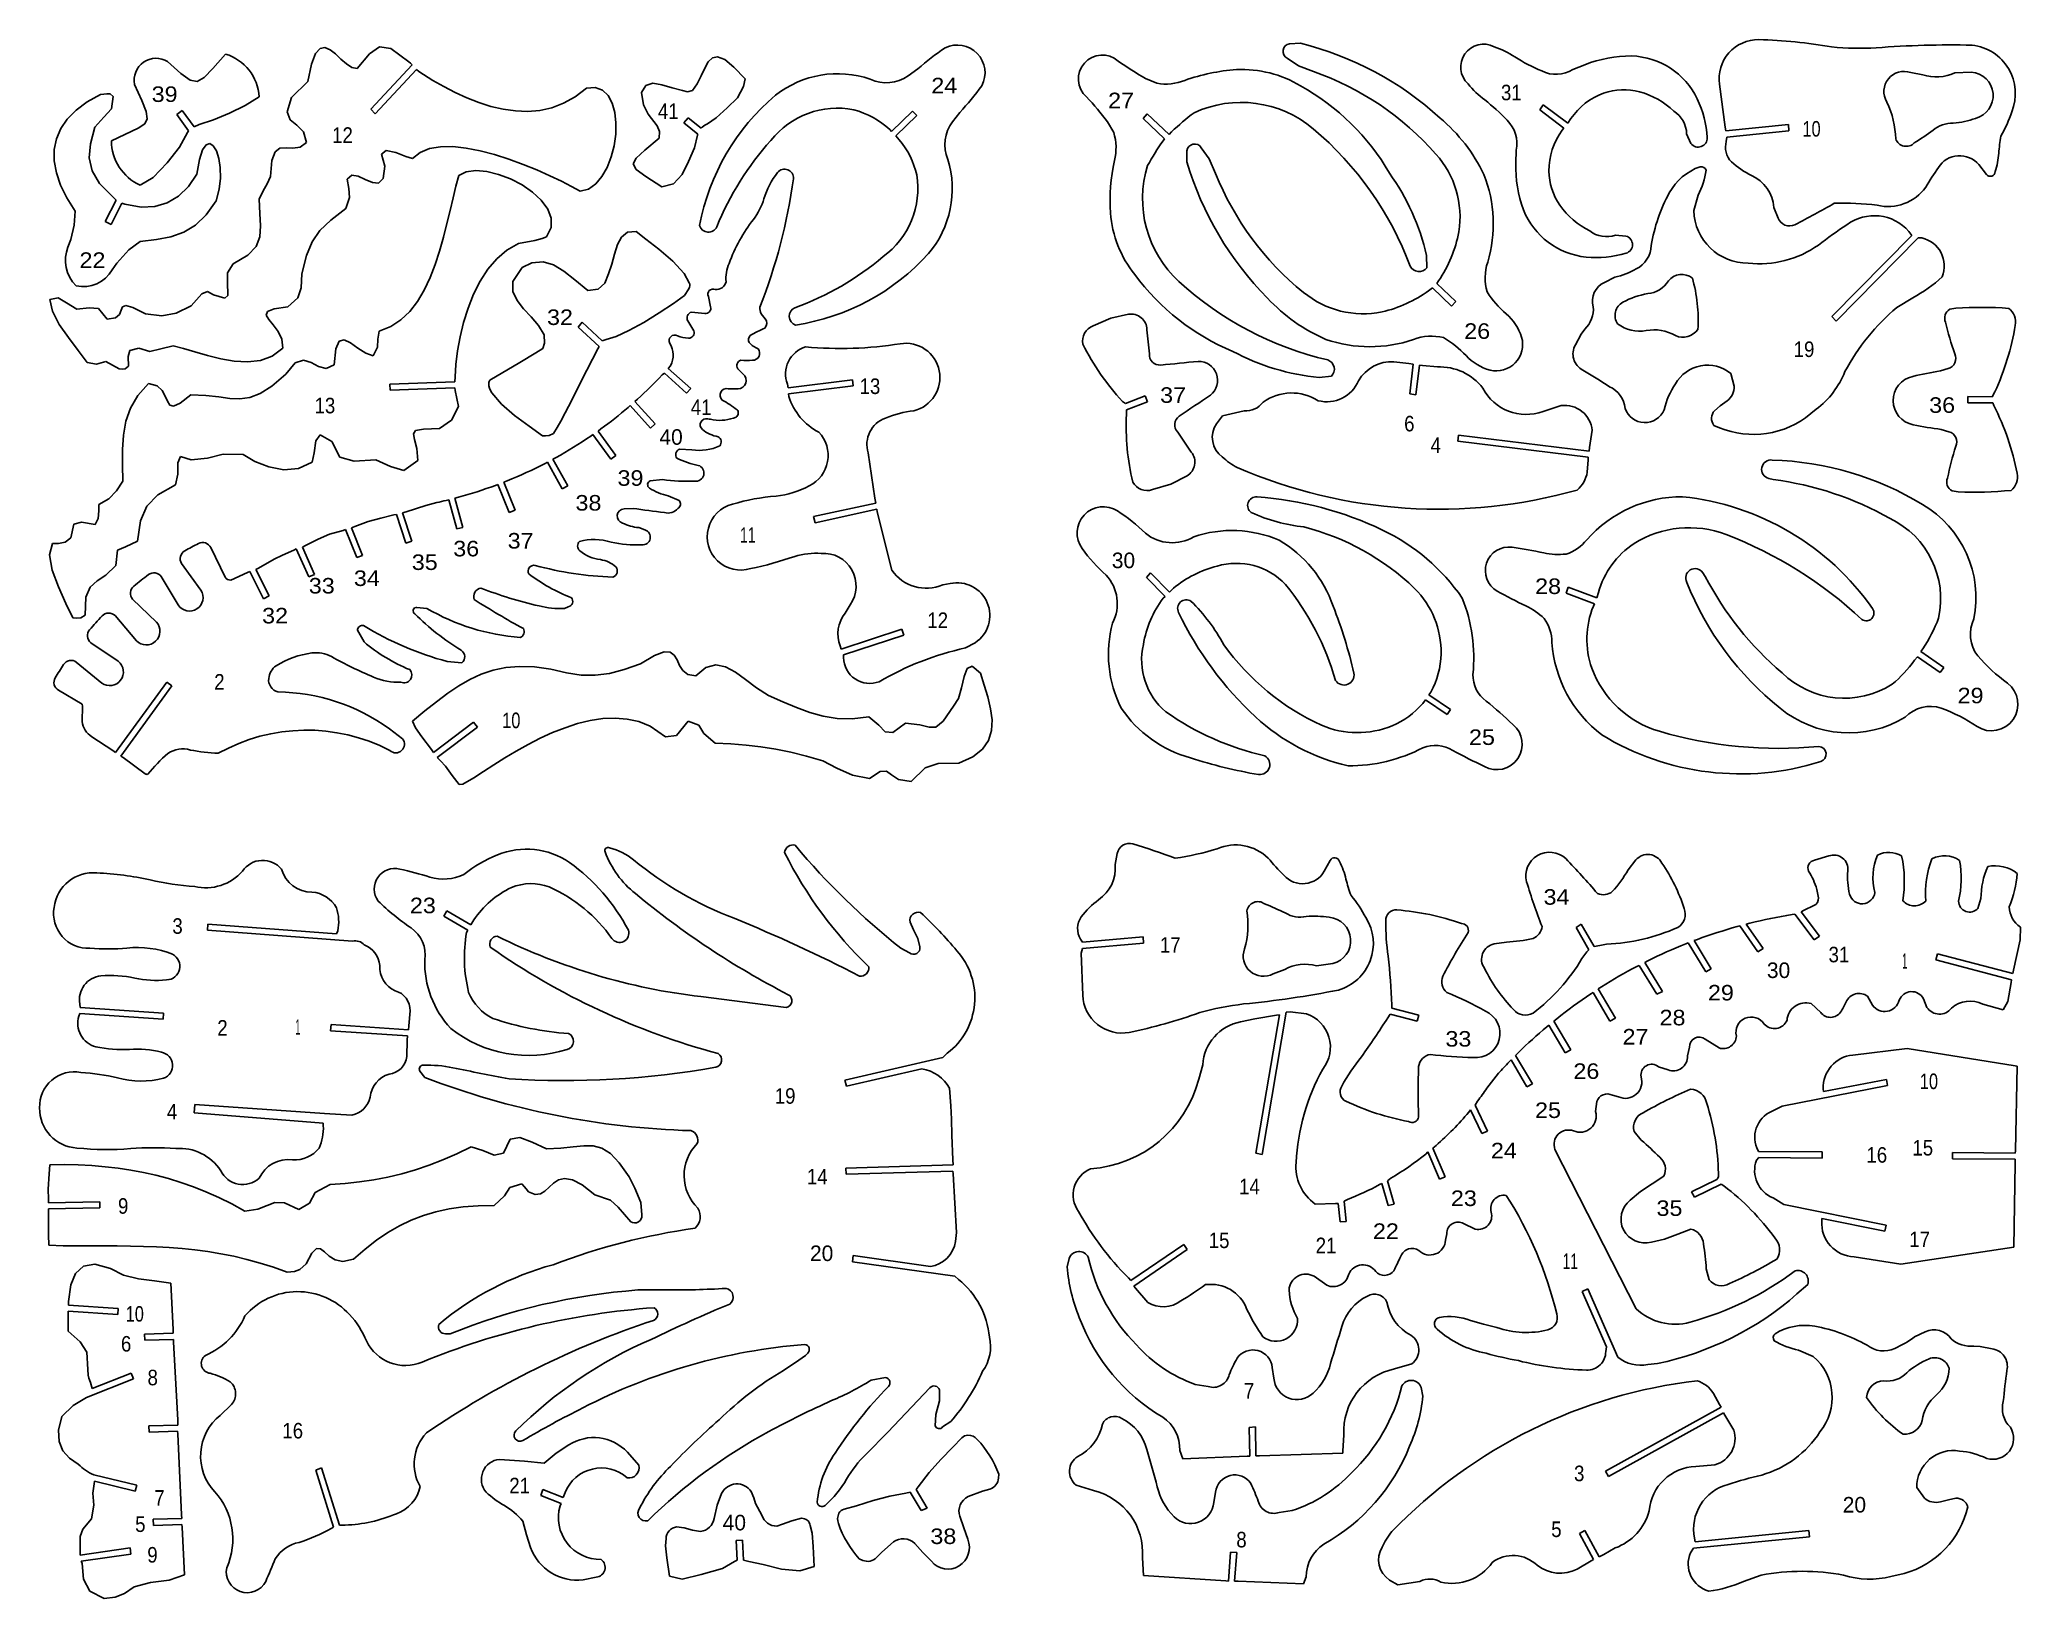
# Model space of a CAD drawing. Header units: millimetres. Extents: x 15 to 348, y 11 to 273.
import ezdxf
from ezdxf.enums import TextEntityAlignment as Align

# ---------------------------------------------------------------- set-up
doc = ezdxf.new("R2010")
doc.units = ezdxf.units.MM
doc.header["$LTSCALE"] = 5
doc.linetypes.add('AUSGEZOGEN', pattern=[0])
doc.layers.add('WHITE', color=7, linetype='Continuous')
doc.layers.add('YELLOW', color=7, linetype='Continuous')
doc.styles.add('Arial', font='arial.ttf')

msp = doc.modelspace()

# ---------------------------------------------------------------- texts
at = {"layer": 'YELLOW', "color": 7, "linetype": 'AUSGEZOGEN', "lineweight": 25, "style": 'Arial'}
for s, width, p, p2 in [('24', 1.073883, (165.011021, 264.289382), (169.374289, 264.289382)), ('39', 1.073883, (33.795821, 262.843508), (38.159089, 262.843508)), ('27', 1.073883, (194.763973, 261.788901), (199.127241, 261.788901)), ('31', 0.859107, (260.884511, 263.125355), (264.375126, 263.125355)), ('41', 0.859107, (119.00693, 259.985363), (122.497545, 259.985363)), ('12', 0.859107, (64.161823, 255.95321), (67.652438, 255.95321)), ('10', 0.751718, (311.627414, 257.009815), (314.681702, 257.009815)), ('22', 1.073883, (21.651721, 234.901787), (26.014989, 234.901787)), ('32', 1.073883, (100.334513, 225.288512), (104.697781, 225.288512)), ('26', 1.073883, (254.699076, 222.954388), (259.062344, 222.954388)), ('19', 0.859107, (310.144272, 219.89905), (313.634887, 219.89905)), ('13', 0.859107, (152.934284, 213.670238), (156.424899, 213.670238)), ('37', 1.073883, (203.520573, 212.183236), (207.883841, 212.183236)), ('13', 0.859107, (61.205179, 210.41699), (64.695794, 210.41699)), ('41', 0.859107, (124.523393, 210.134091), (128.014008, 210.134091)), ('6', 0.859107, (244.58582, 207.378455), (246.331127, 207.378455)), ('36', 1.073883, (332.947405, 210.496976), (337.310673, 210.496976)), ('40', 0.966495, (119.246633, 205.124137), (123.173575, 205.124137)), ('4', 0.859107, (249.035214, 203.748991), (250.780521, 203.748991)), ('39', 1.073883, (112.195424, 198.215597), (116.558692, 198.215597)), ('38', 1.073883, (105.124157, 194.041512), (109.487425, 194.041512)), ('37', 1.073883, (93.707816, 187.651137), (98.071084, 187.651137)), ('11', 0.64433, (132.822086, 188.613436), (135.440047, 188.613436)), ('35', 1.073883, (77.576219, 184.042226), (81.939487, 184.042226)), ('36', 1.073883, (84.550684, 186.331727), (88.913952, 186.331727)), ('30', 0.966495, (195.387339, 184.34997), (199.31428, 184.34997)), ('34', 1.073883, (67.828474, 181.345182), (72.191742, 181.345182)), ('33', 1.073883, (60.242081, 180.079457), (64.605349, 180.079457)), ('28', 1.073883, (266.624112, 179.995607), (270.98738, 179.995607)), ('32', 1.073883, (52.381937, 175.040986), (56.745205, 175.040986)), ('12', 0.859107, (164.337606, 174.274692), (167.828221, 174.274692)), ('2', 0.859107, (44.321891, 163.896467), (46.067198, 163.896467)), ('29', 1.073883, (337.737636, 161.597619), (342.100904, 161.597619)), ('10', 0.751718, (92.79847, 157.414042), (95.852758, 157.414042)), ('25', 1.073883, (255.500932, 154.58187), (259.8642, 154.58187)), ('34', 1.073883, (268.047695, 127.682794), (272.410963, 127.682794)), ('23', 1.073883, (77.257723, 126.249678), (81.620991, 126.249678)), ('3', 0.859107, (37.278432, 122.780071), (39.023739, 122.780071)), ('17', 0.859107, (203.472912, 119.591513), (206.963527, 119.591513)), ('31', 0.859107, (316.013723, 117.986381), (319.504338, 117.986381)), ('30', 0.966495, (305.635635, 115.342488), (309.562576, 115.342488)), ('1', 0.429553, (328.398629, 116.896968), (329.271283, 116.896968)), ('29', 1.073883, (295.716243, 111.558211), (300.079511, 111.558211)), ('28', 1.073883, (287.574315, 107.372571), (291.937583, 107.372571)), ('2', 0.859107, (44.839082, 105.639699), (46.584389, 105.639699)), ('1', 0.429553, (57.973831, 105.783358), (58.846485, 105.783358)), ('27', 1.073883, (281.341727, 104.147335), (285.704995, 104.147335)), ('33', 1.073883, (251.534491, 103.792166), (255.897759, 103.792166)), ('26', 1.073883, (273.073654, 98.353059), (277.436922, 98.353059)), ('19', 0.859107, (138.662388, 94.172196), (142.153003, 94.172196)), ('10', 0.751718, (331.386549, 96.63771), (334.440837, 96.63771)), ('4', 0.859107, (36.353124, 91.526067), (38.098431, 91.526067)), ('25', 1.073883, (266.614259, 91.771357), (270.977527, 91.771357)), ('24', 1.073883, (259.19033, 84.976214), (263.553598, 84.976214)), ('16', 0.859107, (322.384557, 84.252805), (325.875172, 84.252805)), ('15', 0.859107, (330.125123, 85.456893), (333.615738, 85.456893)), ('14', 0.859107, (144.08078, 80.580331), (147.571395, 80.580331)), ('14', 0.859107, (216.800692, 78.926781), (220.291307, 78.926781)), ('9', 0.859107, (28.130286, 75.654404), (29.875593, 75.654404)), ('23', 1.073883, (252.453644, 76.952545), (256.816912, 76.952545)), ('35', 1.073883, (287.057634, 75.284259), (291.420902, 75.284259)), ('22', 1.073883, (239.33434, 71.415565), (243.697608, 71.415565)), ('20', 0.966495, (144.587261, 67.688316), (148.514203, 67.688316)), ('15', 0.859107, (211.697652, 69.867452), (215.188267, 69.867452)), ('21', 0.859107, (229.701635, 69.007389), (233.19225, 69.007389)), ('17', 0.859107, (329.609085, 70.033098), (333.0997, 70.033098)), ('11', 0.64433, (271.239485, 66.350757), (273.857446, 66.350757)), ('10', 0.751718, (29.42803, 57.488922), (32.482318, 57.488922)), ('6', 0.859107, (28.625305, 52.44322), (30.370612, 52.44322)), ('8', 0.859107, (33.097632, 46.766805), (34.842939, 46.766805)), ('7', 0.859107, (217.609793, 44.524272), (219.3551, 44.524272)), ('16', 0.859107, (55.790555, 37.815781), (59.28117, 37.815781)), ('21', 0.859107, (93.984348, 28.582851), (97.474963, 28.582851)), ('3', 0.859107, (273.182596, 30.623106), (274.927903, 30.623106)), ('7', 0.859107, (34.228456, 26.496396), (35.973763, 26.496396)), ('20', 0.966495, (318.402786, 25.348058), (322.329727, 25.348058)), ('5', 0.859107, (31.015264, 22.073089), (32.760571, 22.073089)), ('40', 0.966495, (129.89611, 22.341025), (133.823051, 22.341025)), ('5', 0.859107, (269.340981, 21.219752), (271.086288, 21.219752)), ('38', 1.073883, (164.853538, 20.042105), (169.216806, 20.042105)), ('8', 0.859107, (216.341354, 19.471915), (218.086661, 19.471915)), ('9', 0.859107, (33.051754, 16.917841), (34.797061, 16.917841))]:
    msp.add_text(s, height=2.617961, dxfattribs=dict(at, width=width)).set_placement(p, p2, align=Align.FIT)

# ---------------------------------------------------------------- linework, layer by layer
at = {"layer": 'WHITE', "color": 7, "linetype": 'AUSGEZOGEN', "lineweight": 25}
for p, q in [((46.223689, 270.901769), (44.115009, 268.487938)), ((60.696128, 269.193332), (61.386316, 270.97983)), ((61.386316, 270.97983), (62.145238, 271.858988)), ((62.145238, 271.858988), (62.962149, 272.017544)), ((62.962149, 272.017544), (63.823058, 271.644673)), ((63.823058, 271.644673), (64.717219, 270.932385)), ((64.717219, 270.932385), (65.634698, 270.070057)), ((65.634698, 270.070057), (66.56495, 269.24686)), ((68.369899, 268.485505), (70.474524, 270.964421)), ((70.474524, 270.964421), (72.121322, 272.146701)), ((72.121322, 272.146701), (74.026434, 271.833846)), ((74.026434, 271.833846), (77.096185, 269.570462)), ((128.160915, 270.272003), (127.465254, 269.586277)), ((129.052441, 270.450227), (128.160915, 270.272003)), ((130.233302, 269.97841), (129.052441, 270.450227)), ((226.80639, 268.934411), (224.891952, 270.195361)), ((225.30943, 272.632914), (227.142359, 272.715031)), ((38.71476, 267.630476), (36.476721, 269.634533)), ((40.269101, 266.519161), (38.71476, 267.630476)), ((42.639136, 266.951846), (41.466791, 266.295114)), ((44.115009, 268.487938), (42.639136, 266.951846)), ((60.084611, 266.311537), (60.696128, 269.193332)), ((66.56495, 269.24686), (67.496825, 268.65278)), ((67.496825, 268.65278), (68.369899, 268.485505)), ((77.634639, 269.077413), (70.670002, 261.638128)), ((71.43504, 260.859254), (78.391275, 268.289666)), ((77.096185, 269.570462), (77.337221, 269.347736)), ((77.337221, 269.347736), (77.634639, 269.077413)), ((78.391275, 268.289666), (78.784954, 267.945359)), ((78.784954, 267.945359), (81.115046, 266.458334)), ((126.276688, 267.26612), (125.590961, 265.914943)), ((126.869551, 268.537006), (126.276688, 267.26612)), ((127.465254, 269.586277), (126.869551, 268.537006)), ((131.798794, 268.716649), (130.233302, 269.97841)), ((133.664165, 266.718066), (131.798794, 268.716649)), ((133.408893, 265.444342), (133.664165, 266.718066)), ((162.732279, 268.407025), (161.111459, 267.244843)), ((202.972019, 265.983272), (201.076437, 266.773216)), ((229.308831, 267.964605), (226.80639, 268.934411)), ((275.017305, 269.116082), (272.975535, 268.32046)), ((331.877864, 267.422852), (329.842582, 267.803023)), ((340.028318, 267.854038), (337.259256, 267.748481)), ((25.189808, 264.100262), (22.939398, 262.841947)), ((25.72022, 264.151154), (25.189808, 264.100262)), ((26.261178, 264.190286), (25.72022, 264.151154)), ((26.82809, 264.205898), (26.261178, 264.190286)), ((27.30599, 263.782743), (26.82809, 264.205898)), ((27.024562, 261.69373), (27.30599, 263.782743)), ((30.931906, 265.779501), (32.151899, 263.08181)), ((41.466791, 266.295114), (40.269101, 266.519161)), ((49.538169, 262.254761), (51.8727, 263.722115)), ((56.619685, 261.203665), (57.34353, 263.570456)), ((57.34353, 263.570456), (58.24276, 264.504763)), ((58.24276, 264.504763), (59.152737, 265.41474)), ((59.152737, 265.41474), (60.084611, 266.311537)), ((81.115046, 266.458334), (82.96744, 265.419606)), ((82.96744, 265.419606), (84.882486, 264.437042)), ((84.882486, 264.437042), (86.848628, 263.538217)), ((86.848628, 263.538217), (88.855524, 262.750098)), ((103.126625, 262.632499), (105.067624, 263.714616)), ((105.067624, 263.714616), (106.953473, 265.154602)), ((106.953473, 265.154602), (108.460571, 265.260847)), ((108.460571, 265.260847), (109.683606, 264.821268)), ((109.683606, 264.821268), (110.632309, 263.920415)), ((110.632309, 263.920415), (111.317022, 262.643853)), ((116.942737, 265.639598), (116.216256, 264.407034)), ((116.216256, 264.407034), (116.550401, 262.37966)), ((118.148943, 265.983881), (116.942737, 265.639598)), ((119.680777, 265.747871), (118.148943, 265.983881)), ((121.387186, 265.239152), (119.680777, 265.747871)), ((123.118128, 264.763482), (121.387186, 265.239152)), ((123.978227, 264.53538), (123.118128, 264.763482)), ((124.80487, 264.743409), (123.978227, 264.53538)), ((125.590961, 265.914943), (124.80487, 264.743409)), ((130.644292, 261.841541), (132.380911, 263.56194)), ((132.380911, 263.56194), (133.408893, 265.444342)), ((298.64243, 258.579778), (297.649525, 265.809712)), ((21.076866, 261.459545), (19.596331, 259.958936)), ((22.939398, 262.841947), (21.076866, 261.459545)), ((24.248199, 258.608772), (25.740903, 260.302407)), ((25.740903, 260.302407), (27.024562, 261.69373)), ((32.151899, 263.08181), (32.878786, 261.244014)), ((32.878786, 261.244014), (33.05336, 260.021182)), ((38.052513, 260.745742), (38.945346, 261.394879)), ((39.997105, 257.973974), (38.052513, 260.745742)), ((38.945346, 261.394879), (40.923383, 258.648949)), ((44.203006, 259.857354), (46.900292, 260.932375)), ((46.900292, 260.932375), (49.538169, 262.254761)), ((57.102451, 259.851474), (56.619685, 261.203665)), ((70.670002, 261.638128), (71.43504, 260.859254)), ((88.855524, 262.750098), (90.892022, 262.100462)), ((90.892022, 262.100462), (92.947174, 261.616074)), ((92.947174, 261.616074), (95.010436, 261.324509)), ((95.010436, 261.324509), (97.07086, 261.253138)), ((97.07086, 261.253138), (99.117496, 261.429132)), ((99.117496, 261.429132), (101.139802, 261.879862)), ((101.139802, 261.879862), (103.126625, 262.632499)), ((111.317022, 262.643853), (111.748085, 261.076333)), ((111.748085, 261.076333), (111.935838, 259.302001)), ((116.550401, 262.37966), (117.339534, 260.781524)), ((117.339534, 260.781524), (118.895699, 258.842957)), ((123.361712, 259.326576), (124.087798, 260.169334)), ((124.087798, 260.169334), (126.27439, 258.421869)), ((127.329609, 259.184198), (128.773041, 260.164937)), ((128.773041, 260.164937), (130.644292, 261.841541)), ((158.33246, 257.875485), (161.870048, 261.293768)), ((162.597677, 260.540674), (159.056033, 257.118471)), ((161.870048, 261.293768), (162.597677, 260.540674)), ((168.585732, 259.509422), (169.802887, 261.089512)), ((200.661245, 260.041048), (201.352706, 260.828214)), ((204.268853, 256.658655), (200.661245, 260.041048)), ((201.352706, 260.828214), (205.037703, 257.373264)), ((267.40384, 261.50166), (268.005636, 262.359305)), ((271.480353, 258.442443), (267.40384, 261.50166)), ((268.005636, 262.359305), (272.115262, 259.275239)), ((272.115262, 259.275239), (272.663896, 260.03355)), ((18.493329, 258.346809), (17.762388, 256.629451)), ((19.596331, 259.958936), (18.493329, 258.346809)), ((23.498403, 255.798145), (24.248199, 258.608772)), ((31.509563, 258.433184), (27.030428, 256.296922)), ((32.617431, 259.166761), (31.509563, 258.433184)), ((33.05336, 260.021182), (32.617431, 259.166761)), ((38.503487, 255.246035), (39.801947, 257.691496)), ((39.801947, 257.691496), (39.997105, 257.973974)), ((40.923383, 258.648949), (41.777821, 259.043079)), ((41.777821, 259.043079), (44.203006, 259.857354)), ((58.210319, 258.924466), (57.102451, 259.851474)), ((59.361172, 257.82998), (58.210319, 258.924466)), ((59.880357, 256.013425), (59.361172, 257.82998)), ((111.890826, 257.405405), (111.622781, 255.470894)), ((111.935838, 259.302001), (111.890826, 257.405405)), ((119.232683, 256.76976), (116.813175, 254.752726)), ((118.895699, 258.842957), (119.290874, 257.865665)), ((119.290874, 257.865665), (119.232683, 256.76976)), ((125.727841, 257.440049), (123.361712, 259.326576)), ((125.153005, 255.11992), (125.657281, 257.239409)), ((125.657281, 257.239409), (125.727841, 257.440049)), ((126.27439, 258.421869), (126.42659, 258.573451)), ((126.42659, 258.573451), (126.879435, 258.942667)), ((126.879435, 258.942667), (127.329609, 259.184198)), ((158.025705, 258.185819), (158.33246, 257.875485)), ((159.056033, 257.118471), (159.61857, 256.485088)), ((194.67416, 259.484483), (195.701939, 257.706703)), ((205.037703, 257.373264), (205.452557, 257.814367)), ((271.209718, 258.089104), (271.480353, 258.442443)), ((292.132691, 257.477992), (292.85978, 255.857755)), ((298.712065, 257.973766), (298.64243, 258.579778)), ((309.253883, 259.028152), (298.712065, 257.973766)), ((298.808894, 256.192103), (298.870763, 256.937229)), ((298.870763, 256.937229), (309.349267, 257.985283)), ((309.349267, 257.985283), (309.253883, 259.028152)), ((17.398841, 254.813351), (17.397829, 252.905198)), ((17.762388, 256.629451), (17.398841, 254.813351)), ((23.294834, 253.419797), (23.498403, 255.798145)), ((23.766449, 251.261847), (23.294834, 253.419797)), ((36.418327, 252.584841), (38.503487, 255.246035)), ((42.366224, 254.769352), (41.838446, 253.158442)), ((42.961318, 255.629045), (42.366224, 254.769352)), ((43.580134, 255.825314), (42.961318, 255.629045)), ((44.173201, 255.445752), (43.580134, 255.825314)), ((44.693477, 254.585045), (44.173201, 255.445752)), ((45.097573, 253.333625), (44.693477, 254.585045)), ((54.008774, 252.995019), (54.555003, 254.462782)), ((54.555003, 254.462782), (55.379213, 255.052402)), ((55.379213, 255.052402), (56.406384, 255.130058)), ((56.406384, 255.130058), (57.562914, 255.065378)), ((57.562914, 255.065378), (58.777838, 255.226571)), ((58.777838, 255.226571), (59.880357, 256.013425)), ((73.277041, 254.665946), (72.448776, 254.04348)), ((72.448776, 254.04348), (73.012037, 252.022594)), ((74.883085, 254.327949), (73.277041, 254.665946)), ((76.580167, 253.683179), (74.883085, 254.327949)), ((77.698984, 253.333422), (76.580167, 253.683179)), ((78.97291, 254.354713), (77.698984, 253.333422)), ((80.561923, 255.00009), (78.97291, 254.354713)), ((82.418778, 255.310918), (80.561923, 255.00009)), ((84.492178, 255.325922), (82.418778, 255.310918)), ((86.731231, 255.084235), (84.492178, 255.325922)), ((89.08464, 254.624786), (86.731231, 255.084235)), ((91.501309, 253.986707), (89.08464, 254.624786)), ((93.930143, 253.208929), (91.501309, 253.986707)), ((111.142245, 253.583017), (110.459154, 251.826121)), ((111.622781, 255.470894), (111.142245, 253.583017)), ((115.324933, 253.39648), (114.816823, 252.397695)), ((116.813175, 254.752726), (115.324933, 253.39648)), ((124.16375, 252.810307), (125.153005, 255.11992)), ((204.013217, 256.288261), (204.268853, 256.658655)), ((208.026965, 252.766899), (208.031027, 254.601874)), ((210.448351, 255.122657), (211.789749, 253.263876)), ((263.440246, 254.730423), (263.386718, 252.539828)), ((17.397829, 252.905198), (17.754073, 250.911279)), ((17.754073, 250.911279), (18.462713, 248.838284)), ((25.041998, 249.111398), (23.766449, 251.261847)), ((31.834178, 248.852274), (34.046062, 250.101464)), ((34.046062, 250.101464), (36.418327, 252.584841)), ((41.42259, 250.706696), (39.970033, 248.630863)), ((41.838446, 253.158442), (41.42259, 250.706696)), ((45.340679, 251.781515), (45.097573, 253.333625)), ((45.377379, 250.018536), (45.340679, 251.781515)), ((53.235456, 249.055235), (53.810882, 250.284149)), ((53.810882, 250.284149), (54.008774, 252.995019)), ((67.463572, 250.541246), (66.694918, 249.863832)), ((68.531497, 250.37174), (67.463572, 250.541246)), ((69.742569, 249.813954), (68.531497, 250.37174)), ((73.012037, 252.022594), (72.733245, 249.971699)), ((85.005763, 248.676483), (85.494612, 250.444936)), ((85.494612, 250.444936), (86.738733, 251.079973)), ((86.738733, 251.079973), (88.335653, 251.296113)), ((88.335653, 251.296113), (90.179531, 251.13857)), ((90.179531, 251.13857), (92.163516, 250.651546)), ((92.163516, 250.651546), (94.181157, 249.878836)), ((96.320048, 252.330785), (93.930143, 253.208929)), ((98.619929, 251.391003), (96.320048, 252.330785)), ((100.778893, 250.429121), (98.619929, 251.391003)), ((102.745643, 249.483662), (100.778893, 250.429121)), ((109.583646, 250.284757), (108.525657, 249.043272)), ((110.459154, 251.826121), (109.583646, 250.284757)), ((114.816823, 252.397695), (115.340749, 251.455683)), ((115.340749, 251.455683), (116.938682, 250.27097)), ((116.938682, 250.27097), (119.659285, 248.536378)), ((121.635361, 249.037189), (123.089945, 250.614239)), ((123.089945, 250.614239), (124.16375, 252.810307)), ((211.789749, 253.263876), (212.865568, 250.804862)), ((342.577185, 250.656007), (341.296973, 252.302602)), ((18.462713, 248.838284), (19.51847, 246.692499)), ((19.51847, 246.692499), (20.915268, 244.482035)), ((27.253679, 246.868696), (25.041998, 249.111398)), ((27.816991, 246.303682), (27.253679, 246.868696)), ((38.300729, 247.005151), (36.417718, 245.859976)), ((39.970033, 248.630863), (38.300729, 247.005151)), ((44.649681, 246.220682), (45.162253, 248.134917)), ((45.162253, 248.134917), (45.377379, 250.018536)), ((51.860151, 246.488322), (52.577507, 247.860383)), ((52.577507, 247.860383), (53.235456, 249.055235)), ((67.09212, 246.730212), (66.474115, 244.901743)), ((66.694918, 249.863832), (66.982631, 248.26448)), ((66.982631, 248.26448), (67.09212, 246.730212)), ((70.946139, 249.282931), (69.742569, 249.813954)), ((71.99399, 249.195543), (70.946139, 249.282931)), ((72.733245, 249.971699), (71.99399, 249.195543)), ((84.025024, 244.584833), (84.522592, 246.708314)), ((84.522592, 246.708314), (85.005763, 248.676483)), ((94.181157, 249.878836), (96.125401, 248.86444)), ((96.125401, 248.86444), (97.889596, 247.652151)), ((97.889596, 247.652151), (99.367091, 246.28597)), ((104.469083, 248.594164), (102.745643, 249.483662)), ((105.900553, 247.79834), (104.469083, 248.594164)), ((107.294917, 248.186215), (105.900553, 247.79834)), ((108.525657, 249.043272), (107.294917, 248.186215)), ((119.659285, 248.536378), (121.635361, 249.037189)), ((293.314566, 244.547728), (294.067405, 247.127414)), ((20.915268, 244.482035), (20.732585, 242.074692)), ((25.986182, 242.725093), (27.816991, 246.303682)), ((28.756979, 245.791831), (26.976484, 242.222377)), ((29.251856, 245.66026), (28.756979, 245.791831)), ((32.022742, 245.126196), (29.251856, 245.66026)), ((34.324245, 245.223925), (32.022742, 245.126196)), ((36.417718, 245.859976), (34.324245, 245.223925)), ((41.150894, 242.087061), (42.953005, 243.811718)), ((42.953005, 243.811718), (44.649681, 246.220682)), ((51.97187, 244.049147), (51.860151, 246.488322)), ((52.119883, 241.959121), (51.97187, 244.049147)), ((66.474115, 244.901743), (63.969449, 242.934993)), ((83.494002, 242.352268), (84.025024, 244.584833)), ((99.367091, 246.28597), (100.450426, 244.809488)), ((100.450426, 244.809488), (101.032948, 243.266299)), ((307.507199, 243.301782), (306.825122, 245.080778)), ((20.732585, 242.074692), (20.173785, 239.686207)), ((26.976484, 242.222377), (25.986182, 242.725093)), ((34.584992, 239.68499), (37.019301, 240.15701)), ((37.019301, 240.15701), (39.19043, 240.913094)), ((39.19043, 240.913094), (41.150894, 242.087061)), ((51.408204, 238.524), (52.024993, 240.142411)), ((52.024993, 240.142411), (52.119883, 241.959121)), ((62.122123, 241.182559), (60.788586, 239.31151)), ((63.969449, 242.934993), (62.122123, 241.182559)), ((82.254341, 237.745613), (82.910262, 240.05705)), ((82.910262, 240.05705), (83.494002, 242.352268)), ((100.265105, 240.156199), (99.524431, 239.830976)), ((101.007198, 241.700604), (100.265105, 240.156199)), ((101.032948, 243.266299), (101.007198, 241.700604)), ((112.880284, 240.104293), (112.194354, 238.825703)), ((113.883529, 240.894237), (112.880284, 240.104293)), ((115.339532, 241.01062), (113.883529, 240.894237)), ((116.948212, 239.746831), (115.339532, 241.01062)), ((281.924449, 240.272379), (280.153332, 240.404856)), ((316.588691, 226.70073), (330.023066, 240.333483)), ((330.023066, 240.333483), (329.533983, 241.046693)), ((20.173785, 239.686207), (19.706832, 238.420188)), ((27.924198, 235.720672), (29.924403, 237.931339)), ((29.924403, 237.931339), (31.836205, 239.364227)), ((31.836205, 239.364227), (34.584992, 239.68499)), ((47.486464, 235.578944), (49.989508, 237.028256)), ((49.989508, 237.028256), (51.408204, 238.524)), ((59.826501, 236.990138), (59.094748, 233.886728)), ((60.788586, 239.31151), (59.826501, 236.990138)), ((81.507382, 235.464589), (82.254341, 237.745613)), ((93.579373, 237.892004), (91.865056, 236.429715)), ((95.518142, 238.995208), (93.579373, 237.892004)), ((98.293692, 239.530083), (95.518142, 238.995208)), ((99.524431, 239.830976), (98.293692, 239.530083)), ((111.690096, 237.242165), (111.231864, 235.536568)), ((112.194354, 238.825703), (111.690096, 237.242165)), ((119.162326, 238.034137), (116.948212, 239.746831)), ((121.490795, 236.040218), (119.162326, 238.034137)), ((248.401504, 234.939852), (248.360452, 236.990727)), ((331.104799, 239.939272), (317.306685, 225.937409)), ((331.727215, 239.936815), (331.104799, 239.939272)), ((27.170751, 234.601652), (27.924198, 235.720672)), ((46.547493, 234.086444), (47.486464, 235.578944)), ((46.559253, 232.547716), (46.547493, 234.086444)), ((59.094748, 233.886728), (58.983434, 231.525817)), ((80.649717, 233.260004), (81.507382, 235.464589)), ((90.364649, 234.665318), (89.068014, 232.655583)), ((91.865056, 236.429715), (90.364649, 234.665318)), ((96.160073, 234.984256), (94.591539, 232.635308)), ((97.772199, 235.733243), (96.160073, 234.984256)), ((99.696978, 235.92424), (97.772199, 235.733243)), ((101.442722, 235.40883), (99.696978, 235.92424)), ((103.165554, 234.339689), (101.442722, 235.40883)), ((105.022409, 232.869695), (103.165554, 234.339689)), ((110.685026, 233.891594), (110.083241, 232.322452)), ((111.231864, 235.536568), (110.685026, 233.891594)), ((123.439905, 233.934579), (121.490795, 236.040218)), ((124.249314, 232.394229), (123.439905, 233.934579)), ((40.422994, 228.515271), (42.22551, 230.544267)), ((42.22551, 230.544267), (43.181513, 230.909028)), ((43.181513, 230.909028), (44.195098, 230.391591)), ((44.195098, 230.391591), (46.12008, 229.798322)), ((46.12008, 229.798322), (46.60609, 230.252499)), ((46.60609, 230.252499), (46.559253, 232.547716)), ((58.983434, 231.525817), (58.414293, 229.86584)), ((78.526235, 229.267299), (79.662489, 231.178899)), ((79.662489, 231.178899), (80.649717, 233.260004)), ((87.964809, 230.457487), (87.044289, 228.127598)), ((89.068014, 232.655583), (87.964809, 230.457487)), ((94.591539, 232.635308), (94.597216, 230.901932)), ((94.597216, 230.901932), (95.281118, 229.388548)), ((107.224358, 231.096377), (105.022409, 232.869695)), ((108.955908, 231.349215), (107.224358, 231.096377)), ((110.083241, 232.322452), (108.955908, 231.349215)), ((121.598865, 228.916123), (123.443763, 230.263841)), ((123.443763, 230.263841), (124.218697, 231.391186)), ((127.838324, 228.361572), (127.50175, 230.086035)), ((248.709088, 231.068802), (249.349032, 231.5233)), ((249.349032, 231.5233), (252.540319, 228.465166)), ((250.083445, 232.269906), (250.369065, 232.720669)), ((253.264814, 229.221275), (250.083445, 232.269906)), ((280.044074, 233.331578), (278.285759, 232.461341)), ((16.662427, 229.589887), (18.050709, 229.869895)), ((17.090649, 227.603672), (16.662427, 229.589887)), ((18.231973, 225.399088), (17.090649, 227.603672)), ((18.050709, 229.869895), (19.438788, 229.007567)), ((19.438788, 229.007567), (21.186355, 227.936803)), ((21.186355, 227.936803), (23.274151, 228.190453)), ((23.274151, 228.190453), (24.827478, 228.069204)), ((24.827478, 228.069204), (26.323629, 226.286153)), ((27.71475, 226.49256), (28.372901, 227.07042)), ((28.372901, 227.07042), (28.661223, 227.760607)), ((28.661223, 227.760607), (28.913453, 228.340899)), ((28.913453, 228.340899), (29.464751, 228.582384)), ((29.464751, 228.582384), (30.644396, 228.257769)), ((30.644396, 228.257769), (32.784706, 227.145643)), ((32.784706, 227.145643), (35.49071, 226.845156)), ((35.49071, 226.845156), (37.892578, 227.270542)), ((37.892578, 227.270542), (40.422994, 228.515271)), ((53.312707, 227.556835), (53.092309, 226.966405)), ((53.092309, 226.966405), (53.492553, 226.220662)), ((54.428685, 228.012635), (53.312707, 227.556835)), ((56.719036, 228.346577), (54.428685, 228.012635)), ((58.414293, 229.86584), (56.719036, 228.346577)), ((75.730207, 226.138951), (77.221895, 227.571839)), ((77.221895, 227.571839), (78.526235, 229.267299)), ((87.044289, 228.127598), (86.296519, 225.722892)), ((95.281118, 229.388548), (96.394461, 227.99905)), ((96.394461, 227.99905), (97.690285, 226.637532)), ((116.606362, 225.735666), (119.183412, 227.310079)), ((119.183412, 227.310079), (121.598865, 228.916123)), ((136.372805, 227.150914), (137.061776, 226.35286)), ((195.204574, 226.420176), (198.200319, 227.111174)), ((252.540319, 228.465166), (253.264814, 229.221275)), ((317.306685, 225.937409), (316.588691, 226.70073)), ((327.516343, 228.251281), (330.177133, 229.879222)), ((336.432005, 227.939845), (337.432411, 228.11746)), ((19.777799, 223.157196), (18.231973, 225.399088)), ((26.323629, 226.286153), (27.71475, 226.49256)), ((53.492553, 226.220662), (54.244784, 225.304197)), ((54.244784, 225.304197), (55.075685, 224.204034)), ((55.075685, 224.204034), (55.711736, 222.905168)), ((71.834217, 222.915306), (72.104291, 224.244788)), ((72.104291, 224.244788), (74.032111, 225.015065)), ((74.032111, 225.015065), (75.730207, 226.138951)), ((86.296519, 225.722892), (85.710549, 223.299937)), ((97.690285, 226.637532), (98.921227, 225.207887)), ((98.921227, 225.207887), (99.840328, 223.615428)), ((99.840328, 223.615428), (99.892639, 222.21194)), ((105.566563, 224.945472), (106.247718, 225.741602)), ((109.121746, 221.694143), (105.566563, 224.945472)), ((106.247718, 225.741602), (109.64016, 222.639105)), ((110.31256, 222.844138), (111.94922, 223.359143)), ((111.94922, 223.359143), (114.113456, 224.361982)), ((114.113456, 224.361982), (116.606362, 225.735666)), ((125.032036, 224.290361), (124.038648, 225.96539)), ((192.23432, 225.158357), (195.204574, 226.420176)), ((201.308599, 224.500677), (201.706811, 220.431727)), ((274.393825, 223.742355), (273.425818, 221.929948)), ((274.985067, 224.591301), (274.393825, 223.742355)), ((21.437371, 220.978767), (19.777799, 223.157196)), ((22.921353, 218.96295), (21.437371, 220.978767)), ((30.113805, 220.982867), (29.844719, 219.994987)), ((31.622904, 221.387324), (30.113805, 220.982867)), ((33.477732, 220.826902), (31.622904, 221.387324)), ((35.322421, 221.262831), (33.477732, 220.826902)), ((37.421977, 221.756343), (35.322421, 221.262831)), ((39.125548, 221.344948), (37.421977, 221.756343)), ((41.069994, 220.777834), (39.125548, 221.344948)), ((43.188001, 220.161654), (41.069994, 220.777834)), ((45.41428, 219.602651), (43.188001, 220.161654)), ((54.09231, 220.066155), (52.087847, 219.332375)), ((55.879214, 221.390771), (54.09231, 220.066155)), ((55.711736, 222.905168), (55.879214, 221.390771)), ((64.488306, 218.556015), (64.766895, 221.286148)), ((64.766895, 221.286148), (65.329142, 222.593732)), ((65.329142, 222.593732), (66.186199, 222.791421)), ((66.186199, 222.791421), (67.264464, 222.258168)), ((67.264464, 222.258168), (68.497637, 221.376375)), ((68.497637, 221.376375), (69.819009, 220.524793)), ((69.819009, 220.524793), (71.086447, 220.106706)), ((71.086447, 220.106706), (71.77562, 221.543447)), ((71.77562, 221.543447), (71.834217, 222.915306)), ((85.276242, 220.91571), (84.983054, 218.626981)), ((85.710549, 223.299937), (85.276242, 220.91571)), ((98.425484, 220.575077), (95.756788, 218.987889)), ((99.609589, 221.321022), (98.425484, 220.575077)), ((99.892639, 222.21194), (99.609589, 221.321022)), ((106.137374, 215.919557), (108.90142, 221.292534)), ((108.90142, 221.292534), (109.121746, 221.694143)), ((109.64016, 222.639105), (110.31256, 222.844138)), ((24.530032, 218.689025), (22.921353, 218.96295)), ((26.063692, 219.130023), (24.530032, 218.689025)), ((28.299908, 217.908407), (26.063692, 219.130023)), ((28.809438, 217.830143), (28.299908, 217.908407)), ((29.342691, 217.881035), (28.809438, 217.830143)), ((29.91021, 218.372723), (29.342691, 217.881035)), ((29.844719, 219.994987), (29.91021, 218.372723)), ((47.683342, 219.20707), (45.41428, 219.602651)), ((49.929694, 219.081563), (47.683342, 219.20707)), ((52.087847, 219.332375), (49.929694, 219.081563)), ((54.047095, 215.011811), (56.395638, 217.022356)), ((56.395638, 217.022356), (57.968226, 218.911855)), ((57.968226, 218.911855), (59.36178, 219.375359)), ((59.36178, 219.375359), (60.646047, 218.987484)), ((60.646047, 218.987484), (61.892602, 218.328116)), ((61.892602, 218.328116), (63.174841, 217.973898)), ((63.174841, 217.973898), (64.488306, 218.556015)), ((84.983054, 218.626981), (84.851262, 216.58886)), ((95.756788, 218.987889), (90.714204, 216.020936)), ((119.715413, 216.892944), (120.078345, 217.165764)), ((120.078345, 217.165764), (123.829297, 213.829583)), ((120.74488, 217.974389), (121.128873, 218.440241)), ((124.53751, 214.601141), (120.74488, 217.974389)), ((132.426639, 217.933498), (133.331845, 217.024587)), ((242.872302, 219.096568), (245.355273, 218.80561)), ((245.355273, 218.80561), (246.124619, 218.707422)), ((246.124619, 218.707422), (245.537423, 213.69714)), ((246.572375, 213.531618), (247.15726, 218.522174)), ((247.15726, 218.522174), (247.675835, 218.452001)), ((247.675835, 218.452001), (250.172998, 218.241133)), ((299.565788, 217.134887), (300.143445, 215.006539)), ((334.853131, 217.545066), (336.143075, 217.956664)), ((30.223876, 211.298506), (31.469214, 213.430706)), ((31.469214, 213.430706), (33.273555, 215.457472)), ((33.273555, 215.457472), (34.725908, 215.067164)), ((34.725908, 215.067164), (35.582559, 214.276409)), ((35.582559, 214.276409), (36.083574, 213.331761)), ((38.594931, 212.15536), (40.372102, 213.544859)), ((40.372102, 213.544859), (42.93131, 213.428476)), ((42.93131, 213.428476), (45.073242, 213.176651)), ((50.289995, 213.07365), (52.054798, 213.744372)), ((52.054798, 213.744372), (54.047095, 215.011811)), ((84.828038, 215.735068), (73.880199, 215.350669)), ((73.880199, 215.350669), (73.924767, 214.304404)), ((73.924767, 214.304404), (84.79951, 214.686237)), ((84.79951, 214.686237), (84.846193, 214.242548)), ((84.851262, 216.58886), (84.828038, 215.735068)), ((84.846193, 214.242548), (85.459332, 211.581556)), ((91.06761, 213.885492), (92.655203, 211.949967)), ((104.483276, 212.641776), (106.137374, 215.919557)), ((123.829297, 213.829583), (124.53751, 214.601141)), ((132.499936, 214.520692), (130.823935, 214.565541)), ((140.890713, 214.730221), (140.789679, 215.342711)), ((151.718935, 216.079954), (140.890713, 214.730221)), ((140.97751, 213.685752), (151.831463, 215.038692)), ((141.032988, 213.244169), (140.97751, 213.685752)), ((151.831463, 215.038692), (151.718935, 216.079954)), ((230.30535, 216.435775), (232.344523, 216.659595)), ((245.537423, 213.69714), (246.572375, 213.531618)), ((344.009466, 214.038574), (343.577782, 213.214774)), ((29.457249, 209.079526), (30.223876, 211.298506)), ((36.083574, 213.331761), (36.432317, 212.441046)), ((36.432317, 212.441046), (36.831547, 211.812092)), ((36.831547, 211.812092), (37.48321, 211.648263)), ((37.48321, 211.648263), (38.594931, 212.15536)), ((45.073242, 213.176651), (46.927867, 212.935978)), ((46.927867, 212.935978), (48.623935, 212.85305)), ((48.623935, 212.85305), (50.289995, 213.07365)), ((85.459332, 211.581556), (84.233459, 209.252884)), ((92.655203, 211.949967), (94.859787, 210.045058)), ((94.859787, 210.045058), (97.309506, 208.261804)), ((102.638181, 209.088042), (103.38291, 210.491531)), ((103.38291, 210.491531), (104.483276, 212.641776)), ((113.996872, 211.425228), (114.337036, 211.712708)), ((114.337036, 211.712708), (117.774216, 207.944662)), ((115.101937, 212.428035), (115.567395, 212.812056)), ((118.558934, 208.638262), (115.101937, 212.428035)), ((197.666357, 212.059781), (197.183084, 212.417526)), ((201.019771, 213.335727), (197.666357, 212.059781)), ((197.838802, 210.207062), (197.875332, 211.018869)), ((197.875332, 211.018869), (201.376109, 212.350885)), ((201.376109, 212.350885), (201.019771, 213.335727)), ((214.004877, 209.973282), (217.637889, 210.84149)), ((267.961743, 210.738287), (271.041632, 211.716998)), ((297.796525, 211.669958), (296.825113, 210.857914)), ((298.930549, 212.506334), (297.796525, 211.669958)), ((312.139807, 209.667726), (313.942938, 211.107059)), ((339.451229, 213.242836), (339.464063, 212.19555)), ((343.577782, 213.214774), (339.451229, 213.242836)), ((339.464063, 212.19555), (343.646394, 212.169187)), ((343.646394, 212.169187), (343.844218, 211.722878)), ((28.910615, 204.312084), (29.057006, 206.756531)), ((29.057006, 206.756531), (29.457249, 209.079526)), ((62.156448, 206.786448), (61.400711, 205.780455)), ((64.144834, 205.679685), (62.156448, 206.786448)), ((78.212975, 207.521536), (77.836048, 206.967602)), ((77.836048, 206.967602), (78.035562, 206.003692)), ((79.550364, 207.777619), (78.212975, 207.521536)), ((82.233457, 207.839257), (79.550364, 207.777619)), ((84.233459, 209.252884), (82.233457, 207.839257)), ((97.309506, 208.261804), (99.573296, 206.626766)), ((100.100871, 206.617034), (100.721107, 206.689418)), ((100.721107, 206.689418), (101.424676, 206.997002)), ((101.424676, 206.997002), (102.051603, 208.050733)), ((102.051603, 208.050733), (102.638181, 209.088042)), ((107.69491, 206.585043), (108.066279, 206.831167)), ((108.066279, 206.831167), (111.07416, 202.716737)), ((108.922228, 207.434712), (109.406214, 207.794021)), ((111.929181, 203.321553), (108.922228, 207.434712)), ((117.774216, 207.944662), (118.558934, 208.638262)), ((206.473019, 207.25813), (208.770687, 203.876358)), ((213.006701, 208.661237), (214.004877, 209.973282)), ((253.755942, 206.764844), (253.635417, 205.72459)), ((275.722616, 204.058064), (253.755942, 206.764844)), ((276.213576, 207.561074), (275.795489, 204.65657)), ((336.27325, 207.317476), (334.973771, 207.69753)), ((28.90514, 201.728748), (28.910615, 204.312084)), ((45.855278, 203.559448), (43.188609, 202.893591)), ((49.176044, 203.463746), (45.855278, 203.559448)), ((51.160636, 202.325667), (49.176044, 203.463746)), ((61.130841, 203.792416), (60.780881, 202.200363)), ((61.400711, 205.780455), (61.130841, 203.792416)), ((65.472897, 203.033089), (64.144834, 205.679685)), ((78.035562, 206.003692), (78.434792, 204.521127)), ((78.434792, 204.521127), (78.567529, 202.452279)), ((99.573296, 206.626766), (100.100871, 206.617034)), ((124.714845, 204.252473), (122.613667, 204.359935)), ((154.405872, 203.751459), (155.504819, 196.150681)), ((253.635417, 205.72459), (275.571919, 203.020309)), ((275.795489, 204.65657), (275.722616, 204.058064)), ((28.928457, 198.990708), (28.90514, 201.728748)), ((38.20888, 200.178463), (37.796268, 198.405144)), ((38.625142, 203.125749), (38.205636, 202.091482)), ((38.205636, 202.091482), (38.20888, 200.178463)), ((40.426035, 202.567354), (38.625142, 203.125749)), ((43.188609, 202.893591), (40.426035, 202.567354)), ((53.508976, 201.4017), (51.160636, 202.325667)), ((56.024794, 200.920556), (53.508976, 201.4017)), ((58.513239, 201.11054), (56.024794, 200.920556)), ((60.780881, 202.200363), (58.513239, 201.11054)), ((67.881861, 202.366421), (65.472897, 203.033089)), ((71.528661, 202.567557), (67.881861, 202.366421)), ((73.993587, 201.460905), (71.528661, 202.567557)), ((76.251902, 200.774571), (73.993587, 201.460905)), ((78.567529, 202.452279), (76.251902, 200.774571)), ((100.00294, 201.977126), (100.394994, 202.187877)), ((100.394994, 202.187877), (102.88564, 197.725841)), ((101.323898, 202.672253), (101.848845, 202.968612)), ((103.808052, 198.221849), (101.323898, 202.672253)), ((111.07416, 202.716737), (111.929181, 203.321553)), ((275.55441, 202.574045), (275.397679, 200.51869)), ((275.571919, 203.020309), (275.55441, 202.574045)), ((26.572007, 196.029838), (27.879186, 197.370066)), ((27.879186, 197.370066), (28.928457, 198.990708)), ((37.796268, 198.405144), (34.848374, 196.684339)), ((91.656621, 198.285516), (92.079325, 198.427398)), ((92.079325, 198.427398), (93.989654, 193.709438)), ((93.04701, 198.827702), (93.611408, 199.040384)), ((94.96647, 194.087189), (93.04701, 198.827702)), ((102.88564, 197.725841), (103.808052, 198.221849)), ((119.784788, 199.264347), (117.711392, 199.03572)), ((205.307991, 198.495574), (202.217963, 197.564713)), ((208.052519, 199.881423), (205.307991, 198.495574)), ((306.667383, 199.273692), (305.947182, 199.455834)), ((337.811163, 197.191639), (336.806702, 197.344702)), ((24.808826, 192.70157), (24.912233, 193.996583)), ((24.912233, 193.996583), (24.921963, 195.038555)), ((24.921963, 195.038555), (26.572007, 196.029838)), ((32.965971, 194.768076), (31.903318, 192.29869)), ((34.848374, 196.684339), (32.965971, 194.768076)), ((74.57834, 193.3009), (75.012591, 193.404881)), ((75.012591, 193.404881), (76.593981, 188.57244)), ((76.030346, 193.661797), (76.60024, 193.83823)), ((77.593996, 188.883565), (76.030346, 193.661797)), ((76.60024, 193.83823), (79.911476, 194.892164)), ((79.911476, 194.892164), (81.765462, 195.397848)), ((83.380863, 195.767671), (83.814226, 195.870171)), ((83.814226, 195.870171), (85.159535, 190.949045)), ((84.826623, 196.137984), (85.41063, 196.287319)), ((86.173993, 191.209318), (84.826623, 196.137984)), ((93.989654, 193.709438), (94.96647, 194.087189)), ((114.812075, 194.417815), (113.327973, 194.325254)), ((120.747891, 196.518889), (122.563383, 195.725498)), ((155.65874, 195.310748), (145.20515, 193.020138)), ((145.437064, 191.998925), (155.829537, 194.276143)), ((155.504819, 196.150681), (155.65874, 195.310748)), ((155.829537, 194.276143), (155.912159, 193.838635)), ((155.912159, 193.838635), (158.360459, 184.019669)), ((20.178043, 189.450553), (20.684735, 191.756313)), ((20.684735, 191.756313), (21.967986, 192.089242)), ((21.967986, 192.089242), (24.282262, 191.679063)), ((24.282262, 191.679063), (24.808826, 192.70157)), ((31.903318, 192.29869), (31.417714, 188.915881)), ((61.790209, 189.202783), (63.727559, 190.071802)), ((63.727559, 190.071802), (66.00838, 190.706231)), ((66.00838, 190.706231), (66.439604, 190.834433)), ((66.439604, 190.834433), (68.322054, 186.115214)), ((67.43374, 191.160696), (67.991756, 191.368235)), ((69.300074, 186.48978), (67.43374, 191.160696)), ((67.991756, 191.368235), (70.245205, 192.198122)), ((70.245205, 192.198122), (72.336651, 192.787742)), ((72.336651, 192.787742), (74.57834, 193.3009)), ((85.159535, 190.949045), (86.173993, 191.209318)), ((115.762681, 191.177073), (116.7856, 190.775169)), ((145.20515, 193.020138), (145.437064, 191.998925)), ((16.625726, 186.596738), (17.121063, 188.50408)), ((17.121063, 188.50408), (18.093692, 188.5276)), ((18.093692, 188.5276), (19.247586, 188.726505)), ((19.247586, 188.726505), (20.178043, 189.450553)), ((28.055585, 187.369448), (27.780443, 184.805171)), ((29.382229, 187.965555), (28.055585, 187.369448)), ((31.417714, 188.915881), (29.382229, 187.965555)), ((43.748526, 187.80797), (46.145627, 182.820376)), ((55.798111, 186.525773), (57.740935, 187.390535)), ((57.740935, 187.390535), (58.133738, 187.594837)), ((58.133738, 187.594837), (60.226142, 182.897528)), ((59.154873, 187.883455), (59.701602, 188.140738)), ((61.189853, 183.307583), (59.154873, 187.883455)), ((59.701602, 188.140738), (61.790209, 189.202783)), ((76.593981, 188.57244), (77.593996, 188.883565)), ((17.065915, 184.037936), (16.625726, 186.596738)), ((18.095719, 181.181688), (17.065915, 184.037936)), ((27.780443, 184.805171), (26.10769, 183.182501)), ((42.07133, 180.637639), (38.811476, 185.136072)), ((47.120288, 182.336311), (49.898673, 183.596532)), ((49.898673, 183.596532), (50.305985, 183.781569)), ((50.305985, 183.781569), (52.627444, 179.203261)), ((51.300551, 184.131572), (51.772154, 184.358273)), ((53.561221, 179.677241), (51.300551, 184.131572)), ((51.772154, 184.358273), (54.431118, 185.84248)), ((54.431118, 185.84248), (55.798111, 186.525773)), ((68.322054, 186.115214), (69.300074, 186.48978)), ((201.91954, 183.549092), (201.201681, 182.785724)), ((205.123759, 180.308), (201.91954, 183.549092)), ((294.847582, 183.579867), (295.265894, 182.965959)), ((19.370662, 178.384037), (18.095719, 181.181688)), ((23.430074, 181.164251), (22.716569, 179.462506)), ((24.608702, 182.186758), (23.430074, 181.164251)), ((26.10769, 183.182501), (24.608702, 182.186758)), ((35.413662, 182.931284), (38.270316, 178.156543)), ((60.226142, 182.897528), (61.189853, 183.307583)), ((166.926163, 181.545419), (168.185083, 181.746774)), ((201.201681, 182.785724), (204.385272, 179.565497)), ((205.772508, 180.960277), (205.123759, 180.308)), ((272.19685, 181.151993), (271.86041, 180.159755)), ((271.86041, 180.159755), (276.64001, 178.36599)), ((277.013824, 179.344201), (272.19685, 181.151993)), ((277.277445, 180.243934), (277.013824, 179.344201)), ((20.548479, 175.998593), (19.370662, 178.384037)), ((22.716569, 179.462506), (22.61438, 176.422559)), ((34.588713, 175.265706), (30.597356, 179.12978)), ((52.627444, 179.203261), (53.561221, 179.677241)), ((80.120722, 177.5799), (78.422829, 177.736835)), ((103.917177, 177.839633), (103.248482, 177.580914)), ((150.493411, 176.777635), (151.35153, 178.191823)), ((204.385272, 179.565497), (204.032648, 179.289146)), ((276.64001, 178.36599), (276.435234, 177.967478)), ((21.202576, 175.920126), (20.548479, 175.998593)), ((21.889926, 175.971018), (21.202576, 175.920126)), ((22.61438, 176.422559), (21.889926, 175.971018)), ((27.63441, 176.35034), (31.235434, 172.120244)), ((68.425658, 173.89701), (69.540419, 171.927624)), ((160.064391, 174.061124), (149.843979, 170.71642)), ((160.377166, 173.061648), (160.064391, 174.061124)), ((28.15262, 168.676299), (23.550917, 171.788532)), ((118.411311, 169.661604), (120.024654, 170.255076)), ((120.024654, 170.255076), (121.084063, 170.211483)), ((121.084063, 170.211483), (121.758841, 169.701142)), ((149.843979, 170.71642), (149.643297, 171.261565)), ((150.2179, 169.737446), (160.377166, 173.061648)), ((172.408323, 171.802522), (170.777926, 170.909373)), ((331.552363, 170.327256), (331.858805, 170.751427)), ((335.4141, 167.627332), (331.552363, 170.327256)), ((21.115559, 168.536864), (25.396621, 164.996149)), ((85.976162, 168.406736), (83.548746, 168.638286)), ((89.258403, 166.49757), (91.253133, 167.17255)), ((91.253133, 167.17255), (93.381481, 167.615981)), ((93.381481, 167.615981), (95.686836, 167.808601)), ((95.686836, 167.808601), (98.211778, 167.731351)), ((98.211778, 167.731351), (100.999696, 167.364562)), ((100.999696, 167.364562), (103.621151, 166.702558)), ((103.621151, 166.702558), (106.067625, 166.355234)), ((110.830201, 166.634431), (113.342571, 167.275348)), ((113.342571, 167.275348), (116.073109, 168.260345)), ((116.073109, 168.260345), (118.411311, 169.661604)), ((121.758841, 169.701142), (122.219101, 168.898627)), ((122.219101, 168.898627), (122.63739, 167.976687)), ((122.63739, 167.976687), (123.185241, 167.106451)), ((123.185241, 167.106451), (124.033377, 166.459046)), ((125.352113, 166.205396), (127.082447, 167.63058)), ((127.082447, 167.63058), (128.742019, 168.073403)), ((128.742019, 168.073403), (130.374421, 167.741488)), ((130.374421, 167.741488), (132.026896, 166.845908)), ((132.026896, 166.845908), (133.747701, 165.597528)), ((150.246969, 169.278188), (150.2179, 169.737446)), ((170.526529, 166.095299), (171.06262, 167.478512)), ((171.06262, 167.478512), (171.867163, 167.827863)), ((171.867163, 167.827863), (173.278965, 166.676808)), ((330.506006, 168.852398), (331.007259, 169.430624)), ((331.007259, 169.430624), (334.814123, 166.769065)), ((334.814123, 166.769065), (335.4141, 167.627332)), ((22.098767, 161.459447), (18.13384, 163.780414)), ((36.354474, 165.141702), (27.732453, 153.287182)), ((28.608893, 152.711879), (37.197935, 164.521055)), ((37.197935, 164.521055), (36.354474, 165.141702)), ((83.647895, 163.276156), (85.49887, 164.530009)), ((85.49887, 164.530009), (87.354711, 165.610302)), ((87.354711, 165.610302), (89.258403, 166.49757)), ((106.067625, 166.355234), (108.437863, 166.330092)), ((108.437863, 166.330092), (110.830201, 166.634431)), ((124.033377, 166.459046), (125.352113, 166.205396)), ((133.747701, 165.597528), (135.585091, 164.206408)), ((135.585091, 164.206408), (137.587121, 162.883008)), ((169.568093, 162.380372), (170.096885, 164.222426)), ((170.096885, 164.222426), (170.526529, 166.095299)), ((173.278965, 166.676808), (173.8992, 164.663627)), ((173.8992, 164.663627), (174.49693, 162.657745)), ((248.760587, 163.045591), (249.05337, 163.479319)), ((22.080901, 158.505868), (22.127964, 161.085764)), ((22.127964, 161.085764), (22.098767, 161.459447)), ((77.712974, 158.606037), (79.788402, 160.324409)), ((79.788402, 160.324409), (81.758599, 161.868003)), ((81.758599, 161.868003), (83.647895, 163.276156)), ((137.587121, 162.883008), (140.020619, 161.857663)), ((140.020619, 161.857663), (142.315228, 160.900038)), ((142.315228, 160.900038), (144.550834, 160.072787)), ((144.550834, 160.072787), (146.807122, 159.437344)), ((166.995706, 158.566702), (168.734962, 161.088805)), ((168.734962, 161.088805), (169.568093, 162.380372)), ((174.49693, 162.657745), (174.972397, 160.690184)), ((174.972397, 160.690184), (175.225236, 158.793791)), ((247.706248, 161.579276), (248.18093, 162.1734)), ((248.18093, 162.1734), (251.827773, 159.693419)), ((252.416646, 160.559343), (248.760587, 163.045591)), ((251.827773, 159.693419), (252.416646, 160.559343)), ((73.817524, 157.288019), (76.015081, 155.607251)), ((78.178506, 157.450724), (77.712974, 158.606037)), ((79.262651, 155.96228), (78.178506, 157.450724)), ((87.9827, 158.423775), (81.251869, 153.328318)), ((81.86835, 152.481601), (88.607587, 157.583421)), ((88.607587, 157.583421), (87.9827, 158.423775)), ((103.36669, 157.491478), (101.25801, 156.658144)), ((105.487941, 158.180043), (103.36669, 157.491478)), ((107.607975, 158.696467), (105.487941, 158.180043)), ((109.713208, 159.014189), (107.607975, 158.696467)), ((111.789447, 159.106241), (109.713208, 159.014189)), ((113.823107, 158.945657), (111.789447, 159.106241)), ((115.800197, 158.50547), (113.823107, 158.945657)), ((117.706931, 157.758713), (115.800197, 158.50547)), ((120.301216, 155.963496), (117.706931, 157.758713)), ((124.104491, 158.605474), (122.11387, 156.161185)), ((125.884757, 157.905712), (124.104491, 158.605474)), ((126.729649, 156.524324), (125.884757, 157.905712)), ((146.807122, 159.437344), (149.164788, 159.055348)), ((149.164788, 159.055348), (151.704126, 158.988641)), ((151.704126, 158.988641), (154.508265, 159.299266)), ((154.508265, 159.299266), (156.163579, 157.909565)), ((156.163579, 157.909565), (157.257051, 156.81447)), ((157.257051, 156.81447), (158.515365, 156.697276)), ((158.515365, 156.697276), (160.672707, 158.244926)), ((160.672707, 158.244926), (163.072953, 157.983977)), ((163.072953, 157.983977), (164.622427, 157.576637)), ((164.622427, 157.576637), (165.777132, 157.584341)), ((165.777132, 157.584341), (166.995706, 158.566702)), ((175.155082, 157.001413), (174.661569, 155.346302)), ((175.225236, 158.793791), (175.155082, 157.001413)), ((27.237825, 153.628475), (23.706025, 155.974851)), ((27.732453, 153.287182), (27.237825, 153.628475)), ((80.918012, 153.820636), (79.262651, 155.96228)), ((81.251869, 153.328318), (80.918012, 153.820636)), ((95.146487, 153.557573), (93.226777, 152.41402)), ((97.134121, 154.664225), (95.146487, 153.557573)), ((99.175891, 155.706602), (97.134121, 154.664225)), ((101.25801, 156.658144), (99.175891, 155.706602)), ((122.11387, 156.161185), (120.301216, 155.963496)), ((128.619959, 154.85867), (126.729649, 156.524324)), ((131.272638, 154.750397), (128.619959, 154.85867)), ((133.830629, 154.554736), (131.272638, 154.750397)), ((136.339958, 154.261143), (133.830629, 154.554736)), ((138.843813, 153.859682), (136.339958, 154.261143)), ((141.385178, 153.340217), (138.843813, 153.859682)), ((173.644131, 153.86171), (172.002808, 152.581295)), ((174.661569, 155.346302), (173.644131, 153.86171)), ((28.97428, 152.457613), (28.608893, 152.711879)), ((32.695447, 149.730857), (28.97428, 152.457613)), ((82.379037, 151.903071), (81.86835, 152.481601)), ((83.249679, 151.029996), (82.379037, 151.903071)), ((84.366468, 149.466328), (83.249679, 151.029996)), ((89.646887, 150.122858), (88.014282, 149.029386)), ((91.388981, 151.260126), (89.646887, 150.122858)), ((93.226777, 152.41402), (91.388981, 151.260126)), ((144.008052, 152.692812), (141.385178, 153.340217)), ((146.75481, 151.906923), (144.008052, 152.692812)), ((149.118762, 150.696662), (146.75481, 151.906923)), ((151.753396, 149.49735), (149.118762, 150.696662)), ((156.415809, 150.134415), (154.613091, 148.95396)), ((157.449874, 150.157935), (156.415809, 150.134415)), ((158.286249, 149.53993), (157.449874, 150.157935)), ((163.94988, 150.733767), (161.625263, 148.42679)), ((166.154059, 151.480929), (163.94988, 150.733767)), ((169.637436, 151.537498), (166.154059, 151.480929)), ((172.002808, 152.581295), (169.637436, 151.537498)), ((85.572405, 147.937693), (84.366468, 149.466328)), ((86.187638, 147.989847), (85.572405, 147.937693)), ((88.014282, 149.029386), (86.187638, 147.989847)), ((154.613091, 148.95396), (151.753396, 149.49735)), ((159.490022, 148.790943), (158.286249, 149.53993)), ((161.625263, 148.42679), (159.490022, 148.790943)), ((196.31447, 136.329454), (195.950317, 134.459217)), ((232.127766, 135.149404), (231.151487, 133.30654)), ((283.584224, 135.214084), (282.299738, 133.53101)), ((313.633523, 135.160151), (316.082025, 135.892309)), ((314.306679, 128.863713), (314.024237, 130.260916)), ((311.394161, 126.482314), (311.898728, 126.746517)), ((311.898728, 126.746517), (313.514302, 127.524093)), ((341.154232, 127.048829), (341.658896, 128.704751)), ((43.275482, 124.42343), (43.199863, 123.378972)), ((43.199863, 123.378972), (67.59176, 121.52254)), ((64.913154, 122.776618), (43.275482, 124.42343)), ((83.445765, 126.673237), (82.953157, 125.748437)), ((82.953157, 125.748437), (87.00286, 123.407321)), ((87.525152, 124.313673), (83.445765, 126.673237)), ((87.00286, 123.407321), (86.787613, 123.017684)), ((88.008807, 125.115331), (87.525152, 124.313673)), ((161.993268, 123.436295), (161.423925, 124.761519)), ((162.742052, 121.984752), (161.993268, 123.436295)), ((273.520726, 123.860518), (274.404759, 124.42401)), ((275.671824, 120.106304), (273.520726, 123.860518)), ((274.404759, 124.42401), (276.583157, 120.622151)), ((300.635915, 124.002647), (301.094462, 124.121981)), ((301.094462, 124.121981), (304.1218, 119.742631)), ((302.17505, 124.400374), (302.756764, 124.563011)), ((304.989234, 120.329373), (302.17505, 124.400374)), ((309.869935, 126.027335), (310.358181, 126.118183)), ((310.358181, 126.118183), (313.621532, 121.769193)), ((314.463984, 122.391235), (311.394161, 126.482314)), ((348.300206, 123.923108), (348.255212, 121.761719)), ((65.129223, 123.284835), (64.913154, 122.776618)), ((159.881547, 120.376478), (161.341605, 119.588967)), ((163.077819, 120.577614), (162.742052, 121.984752)), ((190.13989, 121.857623), (190.471653, 121.353889)), ((190.471842, 120.302505), (190.219168, 119.509486)), ((190.471653, 121.353889), (200.660705, 122.269196)), ((200.746962, 121.225543), (190.471842, 120.302505)), ((200.660705, 122.269196), (200.746962, 121.225543)), ((261.817779, 121.402027), (259.724502, 121.084883)), ((275.357206, 119.760191), (275.671824, 120.106304)), ((276.583157, 120.622151), (277.50352, 120.822951)), ((277.50352, 120.822951), (278.654373, 121.051864)), ((291.981637, 121.089372), (292.387649, 121.278136)), ((292.387649, 121.278136), (295.350678, 116.389917)), ((293.395965, 121.63486), (293.941031, 121.840168)), ((296.279592, 116.877633), (293.395965, 121.63486)), ((304.1218, 119.742631), (304.989234, 120.329373)), ((313.621532, 121.769193), (314.463984, 122.391235)), ((348.255212, 121.761719), (347.158293, 116.666823)), ((190.219168, 119.509486), (190.496946, 112.456154)), ((222.549695, 116.058956), (224.488666, 116.785234)), ((229.845322, 117.394926), (232.590864, 117.769622)), ((274.512844, 118.599307), (275.357206, 119.760191)), ((283.734802, 117.29347), (284.145303, 117.475426)), ((284.145303, 117.475426), (287.130457, 112.609225)), ((285.073031, 117.965758), (285.601865, 118.247117)), ((288.064576, 113.08914), (285.073031, 117.965758)), ((295.350678, 116.389917), (296.279592, 116.877633)), ((334.32325, 119.41011), (334.070033, 118.39392)), ((334.070033, 118.39392), (346.82045, 115.049738)), ((347.033631, 116.076429), (334.32325, 119.41011)), ((277.266103, 113.510211), (277.779676, 113.845247)), ((280.135317, 108.601633), (277.266103, 113.510211)), ((346.754004, 114.607059), (346.194991, 111.371198)), ((346.82045, 115.049738), (346.754004, 114.607059)), ((347.158293, 116.666823), (347.033631, 116.076429)), ((21.785295, 110.385452), (21.701765, 110.978253)), ((35.788458, 109.433963), (21.785295, 110.385452)), ((126.242361, 112.201446), (140.588949, 110.377685)), ((242.521125, 110.830037), (242.536775, 110.284446)), ((242.536775, 110.284446), (247.071475, 109.073429)), ((276.014265, 112.694799), (276.392164, 112.93022)), ((276.392164, 112.93022), (279.222977, 108.087337)), ((287.130457, 112.609225), (288.064576, 113.08914)), ((314.691656, 109.526884), (313.07594, 111.051449)), ((323.402477, 110.762613), (322.563581, 112.265359)), ((332.582805, 110.378479), (331.99891, 111.845042)), ((345.388599, 110.011813), (341.982294, 110.919453)), ((346.194991, 111.371198), (345.388599, 110.011813)), ((21.536519, 108.906677), (21.713294, 109.340746)), ((21.713294, 109.340746), (35.712834, 108.389502)), ((35.712834, 108.389502), (35.788458, 109.433963)), ((63.988527, 107.517819), (63.913022, 106.47335)), ((77.001069, 106.63364), (63.988527, 107.517819)), ((77.074896, 107.301445), (77.001069, 106.63364)), ((77.300944, 109.819089), (77.074896, 107.301445)), ((217.067532, 107.954325), (219.44223, 108.469329)), ((219.44223, 108.469329), (223.131609, 109.062598)), ((223.600853, 109.167791), (219.65107, 85.874847)), ((220.675353, 85.651632), (224.736612, 109.60198)), ((223.131609, 109.062598), (223.600853, 109.167791)), ((224.736612, 109.60198), (225.390735, 109.65972)), ((225.390735, 109.65972), (228.132831, 109.31929)), ((242.257281, 109.270767), (241.817962, 108.624439)), ((246.801231, 108.061715), (242.257281, 109.270767)), ((247.071475, 109.073429), (246.801231, 108.061715)), ((268.609559, 107.134544), (268.956457, 107.422666)), ((268.956457, 107.422666), (271.711225, 102.734542)), ((269.790659, 108.07002), (270.268287, 108.491806)), ((272.6236, 103.248858), (269.790659, 108.07002)), ((279.222977, 108.087337), (280.135317, 108.601633)), ((63.913022, 106.47335), (76.860579, 105.593587)), ((76.81456, 104.887097), (76.742981, 102.108212)), ((76.860579, 105.593587), (76.81456, 104.887097)), ((292.588896, 103.692966), (292.284759, 102.225)), ((297.577728, 103.565507), (295.24198, 105.073138)), ((329.263304, 103.471758), (320.102883, 102.364685)), ((347.446614, 100.5707), (329.263304, 103.471758)), ((166.952724, 101.932828), (150.46674, 98.134889)), ((150.708168, 97.115894), (163.429276, 100.045689)), ((167.688285, 102.669283), (166.952724, 101.932828)), ((210.005458, 98.286025), (210.686139, 100.748924)), ((262.257763, 101.227635), (262.572727, 101.569477)), ((262.572727, 101.569477), (265.254626, 97.029964)), ((263.353408, 102.306798), (263.811883, 102.786837)), ((266.167042, 97.544303), (263.353408, 102.306798)), ((271.711225, 102.734542), (272.6236, 103.248858)), ((288.993965, 99.863762), (287.411478, 100.392476)), ((347.767858, 100.527086), (347.446614, 100.5707)), ((347.454717, 86.234508), (347.767858, 100.527086)), ((79.749841, 98.610574), (78.930331, 99.652411)), ((150.46674, 98.134889), (150.708168, 97.115894)), ((168.060595, 96.772833), (168.276527, 93.823735)), ((258.512017, 96.77609), (260.445312, 99.303059)), ((265.254626, 97.029964), (266.167042, 97.544303)), ((325.953907, 97.226332), (308.210723, 93.785166)), ((315.190666, 96.207046), (325.758816, 98.255192)), ((325.758816, 98.255192), (325.953907, 97.226332)), ((41.076685, 94.044536), (40.975004, 92.640103)), ((62.898888, 92.546362), (41.076685, 94.044536)), ((168.276527, 93.823735), (168.403453, 91.578193)), ((256.552753, 93.952537), (256.944295, 94.607394)), ((258.642662, 89.529423), (256.552753, 93.952537)), ((277.022782, 94.522844), (276.814955, 92.876046)), ((280.6489, 95.343607), (279.627813, 95.60557)), ((308.210723, 93.785166), (306.86831, 93.07414)), ((315.129267, 96.657882), (315.190666, 96.207046)), ((40.975004, 92.640103), (62.663127, 90.908031)), ((62.663127, 90.908031), (62.680315, 90.460187)), ((67.504283, 92.234092), (62.898888, 92.546362)), ((168.403453, 91.578193), (168.490639, 88.897939)), ((255.465381, 92.760878), (255.777309, 93.142477)), ((255.777309, 93.142477), (257.655592, 89.167251)), ((85.171011, 85.74161), (87.555239, 86.919024)), ((87.555239, 86.919024), (89.529896, 86.328594)), ((93.034157, 85.863468), (94.132901, 88.195384)), ((94.132901, 88.195384), (95.780307, 88.507023)), ((95.780307, 88.507023), (97.859385, 87.679974)), ((97.859385, 87.679974), (100.261658, 86.602317)), ((100.261658, 86.602317), (102.67853, 86.709778)), ((102.67853, 86.709778), (104.731857, 86.928351)), ((104.731857, 86.928351), (106.505176, 87.102723)), ((106.505176, 87.102723), (108.083239, 87.07677)), ((108.083239, 87.07677), (109.5508, 86.694571)), ((109.5508, 86.694571), (110.991596, 85.80041)), ((168.490639, 88.897939), (168.641085, 84.74607)), ((249.442431, 86.701782), (249.955014, 87.138595)), ((251.503473, 81.859431), (249.442431, 86.701782)), ((257.655592, 89.167251), (258.642662, 89.529423)), ((284.505483, 88.023961), (283.304823, 89.513512)), ((303.927512, 86.734515), (304.244981, 86.155658)), ((16.539962, 82.392864), (16.640527, 83.89023)), ((16.640527, 83.89023), (19.078691, 83.944569)), ((19.078691, 83.944569), (21.432302, 83.87482)), ((21.432302, 83.87482), (23.721435, 83.751746)), ((23.721435, 83.751746), (25.955015, 83.570075)), ((25.955015, 83.570075), (28.142568, 83.32413)), ((78.186413, 83.029118), (80.500082, 83.804869)), ((80.500082, 83.804869), (82.82409, 84.706532)), ((82.82409, 84.706532), (85.171011, 85.74161)), ((89.529896, 86.328594), (91.418381, 85.505195)), ((91.418381, 85.505195), (93.034157, 85.863468)), ((110.991596, 85.80041), (112.489772, 84.238973)), ((112.489772, 84.238973), (114.130488, 81.854745)), ((168.689733, 83.893321), (150.638772, 83.337556)), ((168.641085, 84.74607), (168.689733, 83.893321)), ((219.65107, 85.874847), (220.675353, 85.651632)), ((248.244174, 85.707297), (248.569226, 86.080037)), ((248.569226, 86.080037), (250.530963, 81.470405)), ((269.96215, 86.493233), (283.615246, 59.661495)), ((304.262332, 85.111913), (303.883919, 84.665778)), ((304.244981, 86.155658), (314.926324, 86.084943)), ((314.91436, 85.037815), (304.262332, 85.111913)), ((314.926324, 86.084943), (314.91436, 85.037815)), ((336.89078, 84.892321), (336.90281, 85.939449)), ((347.420344, 84.822611), (336.89078, 84.892321)), ((336.90281, 85.939449), (347.437531, 85.869705)), ((347.218273, 70.002741), (347.429988, 84.138202)), ((347.429988, 84.138202), (347.420344, 84.822611)), ((347.437531, 85.869705), (347.454717, 86.234508)), ((16.386271, 79.812772), (16.539962, 82.392864)), ((28.142568, 83.32413), (30.293017, 83.008234)), ((30.293017, 83.008234), (32.415687, 82.616911)), ((32.415687, 82.616911), (34.519704, 82.144891)), ((34.519704, 82.144891), (36.614191, 81.586294)), ((36.614191, 81.586294), (38.708475, 80.935847)), ((38.708475, 80.935847), (40.811681, 80.187874)), ((40.811681, 80.187874), (42.932932, 79.3369)), ((61.302171, 79.228222), (63.831371, 80.592376)), ((63.831371, 80.592376), (66.34293, 80.772424)), ((66.34293, 80.772424), (68.789405, 81.032765)), ((68.789405, 81.032765), (71.184784, 81.381103)), ((71.184784, 81.381103), (73.541032, 81.824737)), ((73.541032, 81.824737), (75.87092, 82.371574)), ((75.87092, 82.371574), (78.186413, 83.029118)), ((94.080995, 80.083454), (93.181765, 78.673071)), ((96.093771, 80.669626), (94.080995, 80.083454)), ((96.475766, 80.264516), (96.093771, 80.669626)), ((96.831201, 79.828993), (96.475766, 80.264516)), ((100.67792, 80.102513), (99.972728, 79.451255)), ((101.410889, 80.786009), (100.67792, 80.102513)), ((102.25355, 81.334469), (101.410889, 80.786009)), ((103.288222, 81.58163), (102.25355, 81.334469)), ((104.59824, 81.360422), (103.288222, 81.58163)), ((106.26653, 80.503365), (104.59824, 81.360422)), ((108.376021, 78.84136), (106.26653, 80.503365)), ((114.130488, 81.854745), (115.099264, 79.949836)), ((150.638772, 83.337556), (150.67567, 82.291011)), ((150.67567, 82.291011), (168.656373, 82.844613)), ((168.656373, 82.844613), (168.669674, 82.399758)), ((168.669674, 82.399758), (169.226041, 72.47193)), ((240.440832, 80.556893), (240.843967, 80.768549)), ((240.843967, 80.768549), (241.879356, 77.037685)), ((241.807146, 81.213863), (242.353412, 81.635144)), ((242.89591, 77.29067), (241.807146, 81.213863)), ((250.530963, 81.470405), (251.503473, 81.859431)), ((284.349228, 79.391645), (286.33747, 80.705717)), ((286.33747, 80.705717), (288.311114, 81.991607)), ((297.226492, 81.431262), (292.961023, 79.357675)), ((293.433651, 78.423074), (297.925034, 80.608201)), ((297.925034, 80.608201), (298.400945, 80.344809)), ((16.405531, 78.108997), (16.386271, 79.812772)), ((16.433853, 77.513795), (16.405531, 78.108997)), ((25.045175, 77.684121), (16.433853, 77.513795)), ((25.057032, 76.636966), (25.045175, 77.684121)), ((42.932932, 79.3369), (45.081555, 78.377451)), ((45.081555, 78.377451), (47.266472, 77.304051)), ((47.266472, 77.304051), (49.495185, 76.111836)), ((51.685576, 76.422258), (53.207273, 77.054254)), ((53.207273, 77.054254), (54.541216, 77.557904)), ((54.541216, 77.557904), (56.167535, 77.481261)), ((56.167535, 77.481261), (58.56109, 76.376029)), ((58.56109, 76.376029), (60.345358, 77.455106)), ((60.345358, 77.455106), (61.302171, 79.228222)), ((86.246032, 76.792899), (83.881674, 76.462404)), ((88.763472, 76.985722), (86.246032, 76.792899)), ((91.459338, 77.048374), (88.763472, 76.985722)), ((93.181765, 78.673071), (91.459338, 77.048374)), ((97.199206, 79.368936), (96.831201, 79.828993)), ((98.314981, 78.915975), (97.199206, 79.368936)), ((99.212387, 78.999511), (98.314981, 78.915975)), ((99.972728, 79.451255), (99.212387, 78.999511)), ((111.025456, 77.923882), (108.376021, 78.84136)), ((112.314793, 76.773029), (111.025456, 77.923882)), ((114.437239, 74.308481), (112.314793, 76.773029)), ((115.099264, 79.949836), (116.147521, 77.569867)), ((116.147521, 77.569867), (116.266337, 75.447196)), ((229.629994, 77.271407), (233.011384, 77.359607)), ((233.011384, 77.359607), (233.456984, 77.378783)), ((233.456984, 77.378783), (233.796225, 74.267358)), ((234.467697, 77.770207), (235.051532, 78.060135)), ((234.839991, 74.355638), (234.467697, 77.770207)), ((241.879356, 77.037685), (242.89591, 77.29067)), ((282.603282, 77.940305), (284.349228, 79.391645)), ((292.961023, 79.357675), (293.433651, 78.423074)), ((306.698602, 78.313785), (308.514421, 77.235532)), ((308.514421, 77.235532), (325.684634, 73.727187)), ((16.416077, 75.696183), (16.433432, 76.468595)), ((16.43635, 73.836692), (16.416077, 75.696183)), ((16.433432, 76.468595), (25.057032, 76.636966)), ((16.45014, 72.083446), (16.43635, 73.836692)), ((49.495185, 76.111836), (51.685576, 76.422258)), ((75.498455, 73.617916), (73.55705, 72.489164)), ((77.478789, 74.572094), (75.498455, 73.617916)), ((79.520762, 75.359402), (77.478789, 74.572094)), ((81.647487, 75.98714), (79.520762, 75.359402)), ((83.881674, 76.462404), (81.647487, 75.98714)), ((233.796225, 74.267358), (234.839991, 74.355638)), ((256.564529, 73.042084), (254.595752, 74.003156)), ((325.46608, 72.703022), (314.867759, 74.86855)), ((314.867759, 74.86855), (314.868521, 74.414146)), ((325.684634, 73.727187), (325.46608, 72.703022)), ((16.485621, 70.379267), (16.45014, 72.083446)), ((18.876541, 70.275455), (16.485621, 70.379267)), ((21.215149, 70.264912), (18.876541, 70.275455)), ((25.777805, 70.25741), (21.215149, 70.264912)), ((28.01179, 70.245042), (25.777805, 70.25741)), ((30.221038, 70.216656), (28.01179, 70.245042)), ((32.410415, 70.164344), (30.221038, 70.216656)), ((34.584789, 70.080808), (32.410415, 70.164344)), ((36.74943, 69.957937), (34.584789, 70.080808)), ((71.631662, 71.178538), (69.699787, 69.678942)), ((73.55705, 72.489164), (71.631662, 71.178538)), ((169.226041, 72.47193), (169.079853, 70.974564)), ((207.492973, 70.488896), (198.603097, 64.419921)), ((208.076869, 69.619572), (207.492973, 70.488896)), ((251.74891, 72.29614), (251.558442, 71.210168)), ((288.393839, 71.392245), (286.189863, 70.846421)), ((290.630662, 72.214427), (288.393839, 71.392245)), ((292.83626, 73.041679), (290.630662, 72.214427)), ((22.309227, 66.824519), (20.99779, 65.612028)), ((24.236238, 67.149946), (22.309227, 66.824519)), ((26.880807, 66.411299), (24.236238, 67.149946)), ((38.909002, 69.788229), (36.74943, 69.957937)), ((41.068777, 69.563979), (38.909002, 69.788229)), ((43.233621, 69.277482), (41.068777, 69.563979)), ((45.4084, 68.921034), (43.233621, 69.277482)), ((47.598386, 68.48693), (45.4084, 68.921034)), ((49.808445, 67.967667), (47.598386, 68.48693)), ((52.043444, 67.355136), (49.808445, 67.967667)), ((54.308653, 66.641835), (52.043444, 67.355136)), ((59.778853, 67.245242), (58.757968, 66.265516)), ((60.765269, 69.037011), (59.778853, 67.245242)), ((61.538992, 69.774847), (60.765269, 69.037011)), ((62.207079, 69.746866), (61.538992, 69.774847)), ((62.880234, 69.234497), (62.207079, 69.746866)), ((63.664298, 68.517952), (62.880234, 69.234497)), ((64.664299, 67.880887), (63.664298, 68.517952)), ((65.986685, 67.60757), (64.664299, 67.880887)), ((67.73689, 67.981455), (65.986685, 67.60757)), ((69.699787, 69.678942), (67.73689, 67.981455)), ((151.884798, 68.610606), (151.741932, 67.573202)), ((151.741932, 67.573202), (168.949553, 65.126013)), ((164.873325, 66.763437), (151.884798, 68.610606)), ((187.894754, 66.704284), (188.209636, 68.137173)), ((199.076754, 63.475339), (208.076869, 69.619572)), ((320.300805, 68.382104), (328.156044, 67.137577)), ((328.156044, 67.137577), (347.218273, 70.002741)), ((20.19913, 63.691305), (19.81145, 60.885141)), ((20.99779, 65.612028), (20.19913, 63.691305)), ((29.079106, 65.306675), (26.880807, 66.411299)), ((31.578095, 64.691711), (29.079106, 65.306675)), ((34.285113, 64.343373), (31.578095, 64.691711)), ((37.033494, 63.965636), (34.285113, 64.343373)), ((37.393591, 56.144055), (37.033494, 63.965636)), ((56.610155, 65.819652), (54.308653, 66.641835)), ((57.842314, 65.919409), (56.610155, 65.819652)), ((58.757968, 66.265516), (57.842314, 65.919409)), ((168.949553, 65.126013), (169.60094, 64.583844)), ((198.603097, 64.419921), (198.180441, 64.84439)), ((199.349956, 63.122975), (199.076754, 63.475339)), ((231.575647, 63.606334), (229.427439, 65.123788)), ((295.926085, 64.550795), (295.43825, 66.400756)), ((312.504501, 63.766339), (310.704463, 62.144253)), ((19.81145, 60.885141), (19.77239, 60.278396)), ((19.77239, 60.278396), (28.17747, 59.72433)), ((120.198849, 62.816935), (115.601495, 62.814783)), ((201.43875, 60.716414), (199.349956, 63.122975)), ((275.498047, 63.034079), (274.556395, 62.573845)), ((274.556395, 62.573845), (278.642183, 53.242516)), ((280.546808, 51.503464), (275.498047, 63.034079)), ((19.763606, 58.781324), (19.755699, 55.859383)), ((28.108869, 58.679395), (19.756233, 59.22782)), ((19.756233, 59.22782), (19.763606, 58.781324)), ((28.17747, 59.72433), (28.108869, 58.679395)), ((255.770327, 57.662091), (257.944904, 57.076943)), ((257.944904, 57.076943), (260.213763, 56.474144)), ((19.755699, 55.859383), (21.787534, 54.085253)), ((21.787534, 54.085253), (22.85627, 52.361407)), ((32.612959, 55.40033), (37.416108, 55.540283)), ((32.661202, 54.354107), (32.612959, 55.40033)), ((37.46762, 54.494155), (32.661202, 54.354107)), ((37.416108, 55.540283), (37.393591, 56.144055)), ((37.490104, 54.049568), (37.46762, 54.494155)), ((38.175425, 40.930333), (37.490104, 54.049568)), ((84.025024, 55.434403), (83.252923, 55.434403)), ((332.289057, 55.743608), (330.507562, 54.921924)), ((341.518182, 53.296323), (340.486341, 53.369424)), ((22.85627, 52.361407), (23.024153, 49.430342)), ((140.1088, 49.278464), (142.727231, 51.010635)), ((142.727231, 51.010635), (143.813202, 51.78375)), ((143.813202, 51.78375), (144.212432, 52.166962)), ((245.867641, 50.374179), (242.957257, 49.533951)), ((278.642183, 53.242516), (278.507779, 52.439874)), ((287.21237, 50.422435), (285.626805, 50.279896)), ((310.964624, 52.673857), (313.444959, 51.63959)), ((343.536635, 52.911489), (341.518182, 53.296323)), ((30.718605, 47.841938), (22.803958, 44.724538)), ((23.024153, 49.430342), (23.110122, 48.480827)), ((23.110122, 48.480827), (23.219611, 47.988126)), ((23.219611, 47.988126), (23.506511, 47.238531)), ((23.506511, 47.238531), (23.772426, 46.231284)), ((23.772426, 46.231284), (30.341945, 48.818869)), ((30.341945, 48.818869), (30.718605, 47.841938)), ((157.300238, 48.106537), (154.87565, 47.638367)), ((209.437729, 46.919118), (211.616999, 46.561928)), ((222.380676, 49.741765), (222.6604, 47.967648)), ((20.569769, 43.358762), (18.701967, 41.526238)), ((22.803958, 44.724538), (20.569769, 43.358762)), ((47.222879, 43.530701), (45.331741, 41.709355)), ((164.770035, 46.347411), (157.667838, 38.884711)), ((165.773483, 41.829766), (166.374862, 44.166346)), ((166.374862, 44.166346), (166.402843, 45.997451)), ((247.437189, 46.395464), (247.719427, 44.955682)), ((296.628748, 45.411641), (297.67122, 43.54165)), ((297.67122, 43.54165), (297.919428, 43.080665)), ((18.701967, 41.526238), (18.138704, 39.201216)), ((33.325044, 39.93377), (38.184531, 40.075364)), ((38.184531, 40.075364), (38.175425, 40.930333)), ((165.676124, 39.940864), (165.773483, 41.829766)), ((168.26943, 40.649514), (166.891692, 39.758191)), ((297.919428, 43.080665), (278.481206, 32.33789)), ((278.991168, 31.423259), (298.354852, 42.12484)), ((298.354852, 42.12484), (298.581805, 41.74177)), ((298.581805, 41.74177), (300.080996, 39.219261)), ((18.138704, 39.201216), (18.22427, 37.288805)), ((18.22427, 37.288805), (18.866807, 35.735884)), ((33.373287, 38.887547), (33.325044, 39.93377)), ((38.167797, 39.027248), (33.373287, 38.887547)), ((38.202189, 38.583007), (38.167797, 39.027248)), ((38.829319, 24.961339), (38.202189, 38.583007)), ((101.885747, 35.363418), (104.005376, 36.729599)), ((157.667838, 38.884711), (154.045369, 35.159038)), ((168.658928, 36.333208), (170.155685, 37.918773)), ((219.54955, 39.770298), (218.503846, 39.687245)), ((218.503846, 39.687245), (218.602707, 34.860519)), ((219.649444, 34.893108), (219.54955, 39.770298)), ((234.443056, 38.413096), (234.244151, 35.679112)), ((18.866807, 35.735884), (19.973663, 34.489938)), ((19.973663, 34.489938), (21.452375, 33.49825)), ((92.344375, 34.297926), (96.545515, 33.967228)), ((96.545515, 33.967228), (99.836881, 33.674649)), ((99.836881, 33.674649), (101.885747, 35.363418)), ((113.851688, 35.505341), (115.764918, 33.302183)), ((164.644122, 32.092328), (166.60702, 34.252508)), ((166.60702, 34.252508), (168.658928, 36.333208)), ((207.356814, 34.401923), (206.822793, 35.814959)), ((218.158165, 34.830976), (207.356814, 34.401923)), ((218.602707, 34.860519), (218.158165, 34.830976)), ((220.253261, 34.90924), (219.649444, 34.893108)), ((234.248693, 35.355732), (220.253261, 34.90924)), ((234.244151, 35.679112), (234.248693, 35.355732)), ((296.896075, 33.398659), (293.676285, 33.122742)), ((24.10769, 30.163088), (23.875328, 28.627199)), ((24.046563, 31.714694), (31.298284, 29.933528)), ((24.181287, 30.603293), (24.10769, 30.163088)), ((31.035485, 28.919766), (24.181287, 30.603293)), ((61.421391, 32.500623), (62.405593, 32.862108)), ((64.414122, 22.887957), (61.421391, 32.500623)), ((62.405593, 32.862108), (65.417258, 23.199282)), ((162.776116, 29.681336), (164.644122, 32.092328)), ((176.382577, 31.785353), (176.335537, 31.139569)), ((278.481206, 32.33789), (278.991168, 31.423259)), ((23.875328, 28.627199), (24.035508, 26.585023)), ((31.298284, 29.933528), (31.035485, 28.919766)), ((99.617645, 29.197741), (99.282315, 28.204596)), ((99.282315, 28.204596), (102.692432, 26.880954)), ((103.066613, 27.860398), (99.617645, 29.197741)), ((102.692432, 26.880954), (102.531531, 26.466004)), ((103.392034, 28.736688), (103.066613, 27.860398)), ((129.706943, 28.577523), (128.993844, 26.576913)), ((135.151393, 27.795487), (134.690089, 28.873934)), ((135.424507, 26.89362), (135.151393, 27.795487)), ((136.480672, 24.896862), (135.424507, 26.89362)), ((152.433243, 26.500879), (155.227244, 27.356719)), ((155.227244, 27.356719), (158.050645, 28.096987)), ((158.050645, 28.096987), (160.698863, 28.621116)), ((160.698863, 28.621116), (161.461648, 28.802617)), ((161.461648, 28.802617), (163.3184, 25.681672)), ((162.450523, 29.195755), (162.776116, 29.681336)), ((164.288293, 26.099539), (162.450523, 29.195755)), ((173.650417, 28.935593), (171.214283, 28.021967)), ((174.858656, 29.298098), (173.650417, 28.935593)), ((192.282836, 29.035147), (189.392119, 29.940866)), ((212.539141, 27.010206), (212.85889, 28.777645)), ((332.144085, 27.772169), (330.850896, 29.558465)), ((336.214649, 27.502907), (334.851494, 27.145868)), ((337.456742, 27.748852), (336.214649, 27.502907)), ((23.656958, 24.287373), (22.214539, 22.55785)), ((24.035508, 26.585023), (23.656958, 24.287373)), ((34.048523, 24.217609), (38.882986, 24.360249)), ((34.096881, 23.17139), (34.048523, 24.217609)), ((38.882986, 24.360249), (38.829319, 24.961339)), ((96.853707, 21.564945), (96.248475, 23.912879)), ((128.993844, 26.576913), (128.458158, 24.33867)), ((139.966888, 23.367054), (139.031369, 23.049839)), ((141.558536, 23.967016), (139.966888, 23.367054)), ((143.161944, 24.377194), (141.558536, 23.967016)), ((150.334903, 25.908015), (152.433243, 26.500879)), ((163.3184, 25.681672), (164.288293, 26.099539)), ((169.784588, 24.715784), (170.499968, 22.767499)), ((223.547871, 25.355095), (225.734815, 25.662881)), ((21.743332, 21.306226), (21.740289, 18.805413)), ((22.214539, 22.55785), (21.743332, 21.306226)), ((38.899167, 23.311518), (34.096881, 23.17139)), ((38.925831, 22.867053), (38.899167, 23.311518)), ((39.294647, 14.850419), (38.925831, 22.867053)), ((64.026018, 22.648075), (64.414122, 22.887957)), ((65.417258, 23.199282), (66.359557, 23.219243)), ((97.560524, 19.442479), (96.853707, 21.564945)), ((120.363462, 20.964174), (120.282968, 19.719647)), ((123.396718, 22.769731), (122.133742, 22.915097)), ((124.834675, 22.359958), (123.396718, 22.769731)), ((126.187677, 22.156793), (124.834675, 22.359958)), ((132.183093, 20.627721), (133.227587, 20.710078)), ((132.336887, 17.304903), (132.183093, 20.627721)), ((133.227587, 20.710078), (133.385195, 17.304858)), ((144.932627, 21.851645), (144.614042, 23.140365)), ((145.125247, 19.629621), (144.932627, 21.851645)), ((158.617758, 20.38895), (156.680408, 18.652331)), ((163.606206, 18.590082), (162.210219, 20.125972)), ((170.499968, 22.767499), (171.138857, 20.836639)), ((274.990714, 22.347605), (274.097463, 21.797658)), ((274.097463, 21.797658), (276.445547, 17.432409)), ((277.396818, 17.874491), (274.990714, 22.347605)), ((312.796689, 21.27543), (293.30096, 19.342222)), ((293.470834, 21.00248), (293.559546, 20.420184)), ((293.559546, 20.420184), (312.697333, 22.317899)), ((312.697333, 22.317899), (312.796689, 21.27543)), ((21.735977, 18.194843), (30.15091, 19.379941)), ((21.740289, 18.805413), (21.735977, 18.194843)), ((30.276957, 18.340174), (21.934765, 17.165321)), ((21.934765, 17.165321), (22.088221, 16.737487)), ((22.088221, 16.737487), (22.346737, 14.133875)), ((30.15091, 19.379941), (30.276957, 18.340174)), ((120.282968, 19.719647), (120.506609, 17.724309)), ((120.506609, 17.724309), (120.923276, 14.631443)), ((129.872393, 15.94146), (131.900596, 17.105299)), ((131.900596, 17.105299), (132.336887, 17.304903)), ((133.385195, 17.304858), (134.30123, 17.114412)), ((134.30123, 17.114412), (136.709788, 16.591905)), ((145.28725, 16.26729), (145.125247, 19.629621)), ((153.483677, 17.292075), (152.889422, 17.549337)), ((156.680408, 18.652331), (155.799831, 17.749045)), ((165.022468, 17.129416), (163.606206, 18.590082)), ((200.693225, 14.729172), (200.543387, 17.724509)), ((215.383298, 18.686718), (215.009193, 13.802902)), ((216.428749, 18.624034), (215.383298, 18.686718)), ((216.055809, 13.806678), (216.428749, 18.624034)), ((276.064346, 17.201599), (273.704044, 15.788986)), ((276.445547, 17.432409), (276.064346, 17.201599)), ((278.217024, 18.29568), (277.396818, 17.874491)), ((280.119905, 19.376581), (278.217024, 18.29568)), ((293.30096, 19.342222), (292.763876, 18.569401)), ((22.346737, 14.133875), (23.386884, 12.130021)), ((30.834785, 12.83947), (33.60993, 13.544051)), ((33.60993, 13.544051), (36.737873, 13.979374)), ((36.737873, 13.979374), (39.294647, 14.850419)), ((108.6171, 14.453558), (106.394876, 13.993159)), ((120.923276, 14.631443), (123.094406, 14.14746)), ((123.094406, 14.14746), (126.290273, 14.893608)), ((126.290273, 14.893608), (129.872393, 15.94146)), ((136.709788, 16.591905), (139.810562, 15.830752)), ((139.810562, 15.830752), (142.892682, 15.524185)), ((142.892682, 15.524185), (145.28725, 16.26729)), ((214.564488, 13.824465), (200.693225, 14.729172)), ((215.009193, 13.802902), (214.564488, 13.824465)), ((216.662017, 13.779859), (216.055809, 13.806678)), ((227.634047, 13.354272), (216.662017, 13.779859)), ((228.097626, 14.502489), (227.634047, 13.354272)), ((243.544241, 13.155162), (242.119462, 13.984443)), ((247.232606, 13.745189), (243.544241, 13.155162)), ((301.708126, 13.741539), (304.646085, 14.789794)), ((326.511882, 14.584806), (328.76452, 15.083793)), ((23.386884, 12.130021), (25.823018, 10.888331)), ((25.823018, 10.888331), (27.639526, 11.078114)), ((27.639526, 11.078114), (29.197111, 11.701391)), ((29.197111, 11.701391), (30.834785, 12.83947))]:
    msp.add_line(p, q, dxfattribs=at)
for centre, radius, start, end in [((34.530548, 266.518618), 3.67376, 58.01146, 191.606451), ((43.939624, 263.292475), 7.944702, 3.099999, 73.291932), ((193.332087, 233.518317), 46.406575, 124.0492, 131.253), ((169.36032, 267.736608), 4.685899, 332.609016, 115.420861), ((193.794866, 266.713062), 4.023354, 48.704289, 228.704289), ((225.500927, 271.345589), 1.30149, 98.461054, 242.101514), ((214.092697, 220.081725), 54.226917, 47.621814, 76.075143), ((257.951392, 268.721718), 3.853404, 62.51266, 227.3755), ((254.056378, 256.138745), 16.977438, 57.297352, 70.477166), ((278.951002, 294.911861), 29.099637, 237.297029, 247.325527), ((282.854904, 249.000896), 21.58816, 89.97684, 111.287675), ((282.420385, 257.831419), 12.765333, 25.768041, 88.010141), ((304.216847, 266.711984), 6.629013, 89.50048, 187.822783), ((301.623171, 185.187572), 88.193039, 80.2696, 88.277178), ((321.27809, 319.482292), 47.607914, 264.274841, 273.336874), ((336.537922, 112.327821), 160.115068, 88.695084, 94.473531), ((339.277367, 264.283101), 8.168758, 337.807397, 83.62605), ((149.247576, 250.724993), 16.873677, 70.982794, 128.332228), ((157.448252, 272.353717), 6.286468, 244.5408, 305.6416), ((232.09459, 320.303748), 61.867953, 234.820576, 239.909944), ((218.557801, 235.978174), 32.379188, 93.91271, 109.6299), ((217.275733, 249.208133), 19.096291, 58.828511, 92.783564), ((213.160408, 221.775614), 48.930506, 41.261653, 70.729543), ((270.126859, 272.793971), 5.303513, 243.171109, 302.488478), ((328.72355, 264.597904), 3.394852, 70.753906, 211.487859), ((334.164754, 274.259036), 7.208555, 251.503509, 295.422), ((339.745268, 263.899937), 3.964213, 284.889536, 85.90554), ((163.219, 235.037836), 37.864464, 130.193885, 169.374595), ((135.985201, 292.869017), 46.406603, 316.779674, 323.983077), ((145.59017, 221.822848), 61.867904, 37.498652, 42.58807), ((204.471679, 274.401355), 8.55062, 259.89887, 292.039297), ((208.13787, 231.220684), 39.244878, 30.052026, 61.006955), ((268.458306, 276.665999), 16.977656, 219.414892, 232.594501), ((282.015107, 253.74584), 11.268559, 110.020636, 146.083299), ((281.533148, 254.67593), 10.230556, 74.781716, 109.267861), ((280.782676, 251.779733), 13.222238, 46.030358, 74.938094), ((277.712969, 255.762054), 17.905196, 3.434272, 25.18289), ((149.232084, 247.486295), 14.307802, 79.00631, 141.6461), ((148.179994, 247.507788), 14.524397, 47.322302, 74.912547), ((235.331205, 226.560488), 43.238161, 127.133054, 133.711297), ((217.124582, 243.901647), 18.861622, 49.909862, 114.744212), ((231.976103, 238.057657), 28.91481, 25.74229, 49.79118), ((240.467694, 240.064886), 29.099625, 42.563888, 52.592341), ((287.531916, 257.388576), 4.601643, 1.113404, 58.11507), ((312.123587, 256.249483), 15.20068, 1.358983, 25.63023), ((335.018581, 277.322294), 18.184902, 276.2487, 288.4175), ((328.329807, 266.918796), 19.375131, 329.4719, 342.8253), ((173.565445, 255.673021), 6.286136, 142.389129, 203.494751), ((187.547588, 255.133944), 8.550586, 345.370474, 17.510879), ((193.338665, 215.644227), 55.797399, 20.519896, 49.910435), ((258.26445, 255.887155), 5.303478, 347.402053, 46.72106), ((280.301693, 251.295486), 11.349769, 143.232532, 180.410368), ((294.080172, 256.7445), 1.508533, 216.002405, 3.425536), ((298.19042, 308.016073), 61.239233, 301.770816, 305.346514), ((336.703362, 254.66067), 4.594214, 86.324156, 132.179686), ((370.374097, 252.45493), 25.772781, 169.668755, 176.075942), ((35.218609, 256.308283), 8.188189, 180.0795, 245.585752), ((174.552689, 223.385501), 49.222331, 137.93283, 158.015043), ((148.260605, 247.150007), 14.701942, 13.411819, 39.416694), ((239.388329, 231.285109), 43.319236, 144.747305, 151.222236), ((209.325229, 254.465216), 1.301398, 30.34339, 173.972304), ((238.202386, 243.49136), 15.78596, 350.8565, 41.95601), ((302.215299, 255.226746), 3.540552, 164.177554, 224.044972), ((329.078289, 257.23476), 1.865998, 199.561482, 316.608844), ((338.076775, 249.552802), 4.23451, 40.494765, 147.767745), ((331.853193, 255.026857), 12.834015, 342.257672, 356.389568), ((149.352136, 242.838481), 13.042983, 141.5188, 163.5066), ((140.319112, 250.019454), 1.503403, 356.246274, 141.537269), ((148.430946, 248.315325), 14.307841, 306.386871, 9.026502), ((151.668336, 248.219786), 16.873637, 319.699769, 17.049), ((227.46652, 246.120093), 32.379351, 167.778842, 183.496362), ((219.424387, 246.519547), 18.861813, 162.665, 227.4985), ((260.056423, 268.047346), 54.226899, 196.3669, 224.8202), ((258.324669, 268.906633), 48.930604, 201.7124, 231.18), ((210.096114, 228.105498), 39.282399, 13.07278, 35.42313), ((236.865183, 242.315717), 22.726138, 343.533142, 21.421926), ((284.96845, 252.013064), 21.58816, 178.601809, 199.912487), ((279.182151, 251.32531), 10.230539, 180.6223, 215.1075), ((297.627791, 242.876382), 9.626688, 109.637252, 150.92568), ((281.697932, 253.368079), 13.854593, 333.228076, 351.55089), ((294.542607, 251.051372), 0.904329, 18.105684, 99.547651), ((309.730032, 263.818023), 14.945236, 227.6931, 243.348), ((300.42771, 244.594586), 6.415861, 4.34602, 66.109771), ((376.02734, 222.964576), 50.567588, 145.2178, 149.7109), ((343.239542, 251.171079), 0.839057, 217.869951, 356.226592), ((47.177136, 263.111008), 95.556856, 338.634375, 352.065972), ((314.32959, 233.985877), 28.546277, 151.62, 170.509094), ((326.013412, 253.084052), 7.849297, 256.685226, 323.98795), ((126.76139, 249.527136), 10.517152, 322.167015, 343.507634), ((214.181479, 245.685402), 19.096235, 184.6255, 218.5801), ((276.516901, 249.417563), 12.765434, 201.8794, 264.1217), ((281.650335, 253.016782), 13.222532, 214.952664, 243.859778), ((302.454477, 244.842768), 9.144672, 181.848889, 270.227325), ((240.447352, 378.039239), 152.800938, 297.223225, 300.053284), ((318.592476, 202.524355), 43.286884, 82.549174, 92.146932), ((323.720313, 235.979796), 7.711822, 41.07374, 126.75356), ((127.495861, 242.465232), 1.557227, 196.630465, 335.219378), ((156.344203, 226.552592), 26.939123, 142.166222, 160.245859), ((232.721189, 244.861324), 21.420622, 325.474416, 349.56834), ((278.672216, 244.761637), 4.601657, 231.7743, 288.7758), ((281.50616, 238.823067), 1.508465, 286.4516, 73.901215), ((309.454269, 244.048167), 2.085226, 200.973699, 295.361425), ((352.542726, 189.935772), 62.010138, 122.6304, 128.0652), ((25.321984, 236.188382), 6.042423, 158.324094, 225.337744), ((125.213832, 274.448406), 49.222251, 290.0175, 310.0997), ((136.469766, 262.721482), 37.86463, 278.658448, 317.838814), ((276.861184, 254.548143), 17.905232, 264.707237, 286.456025), ((281.50754, 238.865609), 4.669715, 297.464537, 357.880461), ((304.405615, 252.663105), 17.072662, 263.5602, 305.459332), ((330.671861, 235.231417), 4.822296, 337.8747, 77.358573), ((22.325044, 237.288394), 5.540707, 256.957, 330.993457), ((136.090393, 233.225193), 5.650356, 154.501447, 186.805585), ((230.840438, 257.066623), 39.244938, 216.401997, 247.357253), ((247.079692, 235.935666), 1.654942, 206.27579, 323.006719), ((266.434591, 233.21221), 8.21832, 161.103802, 196.71454), ((276.351248, 248.336661), 15.452813, 283.826012, 298.2325), ((291.327482, 230.882573), 2.911703, 52.758565, 140.706217), ((320.042773, 249.349971), 21.950292, 297.496595, 313.452153), ((123.346448, 231.919799), 1.019927, 328.782726, 27.720618), ((128.254336, 230.481337), 0.850088, 63.354791, 207.711029), ((128.766147, 233.00899), 1.77266, 265.7757, 345.1816), ((244.377958, 273.751127), 55.797427, 227.499171, 256.889674), ((237.695453, 242.962398), 15.786154, 230.486041, 281.584813), ((236.093022, 248.380034), 21.420642, 282.873709, 306.083787), ((272.381208, 239.591386), 16.351316, 212.322512, 229.449875), ((279.73141, 229.329946), 3.448992, 114.781039, 196.411507), ((288.033741, 216.622721), 14.161192, 99.98992, 117.9982), ((285.194274, 235.102679), 4.549612, 274.827217, 328.515242), ((268.777234, 226.221879), 25.294104, 356.1713, 16.01574), ((124.907668, 226.4808), 1.010367, 103.723901, 210.671917), ((108.850561, 56.436458), 171.755745, 83.974594, 84.716005), ((127.049951, 228.067391), 0.841471, 258.324602, 20.463102), ((138.10818, 228.054585), 1.956565, 172.855907, 207.507567), ((142.666969, 226.764323), 1.557344, 112.820517, 251.392822), ((198.616175, 224.450587), 2.69289, 1.065799, 98.883589), ((242.858642, 249.4144), 28.914774, 222.651249, 246.700001), ((256.165973, 220.639349), 8.590888, 17.620471, 49.450019), ((271.595363, 228.042846), 4.837689, 314.482092, 3.705404), ((282.644557, 226.895505), 2.561592, 119.430939, 213.257029), ((351.861663, 199.562485), 37.626335, 130.317945, 151.6176), ((337.300845, 226.439248), 1.733976, 120.070682, 203.492501), ((341.710051, 158.444516), 69.804136, 86.192104, 93.513322), ((344.615509, 225.781894), 2.888324, 348.9229, 53.19606), ((121.830009, 222.644219), 0.957318, 61.334119, 208.2531), ((124.122282, 227.510046), 4.423516, 245.519288, 270.250857), ((124.219842, 223.95992), 0.876841, 264.883823, 22.138975), ((135.102122, 222.833189), 0.876564, 130.7321, 213.756799), ((144.615996, 206.800847), 19.50641, 112.955959, 121.134794), ((136.05632, 225.590717), 1.261666, 318.967258, 37.162414), ((193.215724, 222.583595), 2.755459, 110.865, 191.1586), ((249.168071, 215.193903), 8.218174, 75.726521, 111.338749), ((284.22291, 230.378006), 6.142214, 232.72, 280.4354), ((286.71422, 217.690145), 6.788731, 58.777311, 101.718284), ((291.483128, 226.35089), 3.116872, 246.359357, 324.318821), ((387.792579, 237.902516), 53.481441, 193.136128, 199.065654), ((303.701918, 232.5568), 44.357898, 335.324848, 350.48864), ((117.826929, 220.193218), 3.738417, 332.0365, 32.303723), ((137.120095, 224.634266), 3.574954, 219.795683, 249.159536), ((134.950802, 220.530067), 1.17804, 267.606073, 40.376086), ((145.266569, 217.036347), 4.786538, 107.1269, 200.721939), ((149.76071, 284.000909), 62.668984, 264.594443, 279.194405), ((160.696647, 216.447681), 5.763708, 283.539139, 99.208838), ((227.737622, 240.702698), 41.636892, 206.613942, 222.791276), ((203.451969, 220.291845), 1.750755, 175.417302, 275.435379), ((234.182107, 255.526449), 39.282439, 241.9862, 264.3363), ((238.812764, 244.348461), 22.726235, 251.020552, 288.90918), ((243.048295, 208.98058), 16.351356, 42.99258, 60.12013), ((261.292231, 225.988505), 8.590783, 222.99061, 254.819414), ((260.084927, 222.014677), 4.441221, 256.426825, 16.014192), ((275.973668, 220.389073), 2.977556, 148.835511, 244.24955), ((335.705232, 219.634663), 1.734182, 284.624209, 27.399847), ((66.181053, 267.157689), 73.433361, 312.262847, 316.804189), ((133.322924, 218.430914), 1.02506, 111.5867, 209.0292), ((132.437075, 215.931723), 1.412432, 272.550799, 50.691496), ((134.054079, 227.588316), 8.278757, 262.306672, 275.875804), ((103.392397, 1271.407589), 1057.618276, 275.437806, 275.780513), ((209.999287, 215.982976), 3.185457, 308.248689, 91.543103), ((231.186391, 217.841931), 1.65505, 314.407496, 71.132444), ((242.470807, 212.682938), 6.426184, 86.417947, 149.989464), ((250.526392, 209.030475), 9.217434, 37.584864, 92.197243), ((228.468192, 139.663602), 90.699177, 56.0489, 59.369), ((295.648307, 212.345142), 6.187756, 50.720632, 150.7405), ((305.253345, 222.704438), 14.491661, 306.8432, 338.733904), ((344.745854, 154.927933), 63.393779, 98.977812, 103.290429), ((92.366543, 215.134807), 1.874953, 151.795912, 169.328545), ((93.281521, 215.530102), 2.757923, 180.999242, 216.606916), ((130.579322, 213.470061), 1.122458, 77.412757, 226.401853), ((803.407831, -663.308007), 1057.618405, 124.001555, 124.344282), ((225.672163, 205.571412), 8.274363, 57.46694, 125.6191), ((231.561445, 218.176915), 5.810658, 255.657082, 336.89866), ((265.106734, 218.416677), 8.191993, 207.354354, 290.396334), ((277.396677, 210.864482), 4.388893, 4.867245, 66.847023), ((301.207561, 207.974967), 13.21919, 145.987132, 166.653816), ((297.156998, 214.911019), 2.987974, 306.41025, 1.831959), ((331.027296, 212.573852), 4.13924, 101.9188, 259.4865), ((66.181053, 267.157689), 73.433369, 306.059923, 310.628035), ((120.585279, 195.836001), 19.182298, 52.29674, 61.27204), ((131.73452, 210.4672), 0.797848, 301.989799, 43.146363), ((150.789845, 216.325017), 10.231709, 197.524156, 242.602812), ((164.294574, 192.432304), 18.54864, 96.962898, 112.137419), ((239.450716, 208.389997), 41.651567, 177.499657, 193.238988), ((217.927366, 214.480185), 3.650191, 265.451407, 323.279604), ((271.625168, 207.147055), 4.607049, 5.155923, 97.276713), ((285.096987, 212.363425), 3.512788, 198.705373, 337.628241), ((298.263106, 209.558479), 1.938132, 137.897627, 216.928899), ((304.275906, 191.7754), 44.311999, 11.126411, 26.753934), ((127.133264, 208.48202), 1.020265, 74.279888, 230.43921), ((130.073018, 212.041294), 5.636605, 230.44417, 260.593395), ((127.115294, 204.776805), 4.696556, 75.17183, 86.40611), ((129.408444, 216.274047), 7.042149, 261.085927, 292.974929), ((141.911235, 203.314264), 5.728094, 296.613314, 43.275567), ((158.837312, 205.207856), 4.664627, 109.178774, 198.193162), ((207.72466, 208.482202), 1.750701, 124.3342, 224.362001), ((216.383489, 206.369558), 4.080992, 145.83697, 233.874353), ((303.350998, 222.059907), 15.19241, 244.095274, 305.345111), ((343.333771, 270.53767), 63.393792, 258.109527, 262.422097), ((335.876854, 205.629401), 1.733992, 334.0072, 76.78518), ((66.182114, 267.158278), 73.43316, 299.058564, 304.4241), ((122.970818, 203.444644), 0.982504, 111.315976, 217.82758), ((125.90746, 212.507783), 8.341012, 261.779559, 294.882414), ((128.595396, 205.592056), 1.048264, 321.607807, 57.943122), ((206.669685, 202.192034), 2.692796, 300.899291, 38.718338), ((388.396416, 188.644375), 53.481524, 162.339425, 168.26897), ((66.183308, 267.158596), 73.432905, 291.9324, 297.422698), ((128.722221, 216.59207), 15.220694, 244.605197, 258.903074), ((125.366724, 200.349448), 1.3742, 261.342694, 71.941686), ((222.702728, 212.65946), 12.962454, 227.692068, 241.460204), ((250.390993, 279.724149), 85.45562, 246.641778, 285.817383), ((270.610569, 201.246002), 4.842045, 309.3978, 351.36104), ((306.334246, 200.986047), 1.578407, 82.442161, 255.804883), ((305.004585, 150.859542), 51.714052, 58.751058, 88.296561), ((344.934852, 199.702388), 2.888385, 308.207, 12.4782), ((66.181053, 267.157689), 73.432866, 285.180817, 290.299252), ((117.95153, 198.393538), 0.685612, 110.502829, 234.672005), ((122.931727, 206.352958), 10.073631, 237.74179, 257.479592), ((124.085891, 230.845565), 31.872761, 262.2445, 271.931), ((137.184071, 212.147637), 15.745488, 276.169524, 297.593175), ((201.324768, 200.171453), 2.75552, 208.627826, 288.913937), ((299.74453, 145.716985), 54.002285, 60.45063, 82.634667), ((337.638871, 198.866122), 1.734135, 157.915526, 241.322731), ((340.38188, 266.948618), 69.804332, 267.889464, 275.210635), ((66.186826, 267.158942), 73.432612, 282.248303, 283.541355), ((113.338058, 193.117827), 1.207468, 90.478577, 255.950041), ((132.387602, 304.819077), 111.791493, 260.9546, 263.6788), ((120.650842, 195.914244), 2.279847, 255.476974, 318.756212), ((121.968146, 195.14321), 0.832687, 298.469876, 44.36993), ((132.932818, 189.652297), 5.633752, 104.1193, 287.37394), ((141.821665, 160.719968), 35.894426, 94.706859, 106.614219), ((193.9639, 190.253473), 4.431752, 57.37372, 216.138), ((181.151227, 170.23704), 28.19774, 45.109524, 57.375961), ((219.691185, 194.893201), 1.448623, 84.086157, 235.05028), ((230.865154, 220.21238), 29.09792, 245.636008, 263.790389), ((215.923322, 138.650445), 57.816517, 64.328312, 86.115186), ((291.391844, 174.957838), 21.423269, 89.82384, 138.612194), ((286.756513, 151.863209), 44.765338, 35.004117, 83.971756), ((322.624408, 179.362343), 18.208096, 348.6951, 59.62438), ((116.34744, 198.427224), 7.273695, 242.9971, 265.3888), ((116.451861, 189.552945), 1.26697, 262.1993, 74.72719), ((205.529454, 195.755206), 7.124206, 231.060449, 300.766378), ((215.611205, 170.528262), 20.160776, 66.801992, 108.620922), ((217.434929, 150.807571), 41.763302, 46.16962, 75.74626), ((226.26866, 160.015025), 34.079135, 34.485264, 64.443867), ((292.552227, 173.602445), 17.547685, 69.2277, 121.924511), ((319.889409, 179.177226), 14.9942, 347.592, 64.36259), ((40.117752, 185.926484), 1.526796, 119.424136, 211.177634), ((76.102558, 122.115546), 74.784847, 117.414704, 119.419977), ((42.372509, 187.146617), 1.526699, 25.67027, 117.4158), ((106.516382, 188.083613), 1.0408, 134.070785, 229.653693), ((108.269979, 180.355045), 8.831016, 71.21686, 106.2929), ((110.026064, 192.21414), 6.461051, 229.646959, 263.8567), ((115.213447, 207.251411), 18.983688, 257.527289, 273.220414), ((145.783601, 173.268055), 13.588158, 87.11847, 106.0665), ((146.847921, 181.351054), 5.501204, 324.950773, 93.973743), ((213.157462, 204.26902), 28.197871, 216.137758, 228.403704), ((213.088615, 171.227907), 20.674777, 18.96164, 59.59362), ((262.220456, 183.936354), 3.964909, 82.11389, 240.4303), ((253.133666, 118.337547), 70.19008, 77.69513, 82.113558), ((270.594851, 198.933798), 12.276439, 258.236929, 275.767402), ((269.681469, 193.575905), 7.18471, 287.387655, 321.688902), ((291.537745, 176.187121), 14.826122, 123.879345, 164.119848), ((273.145012, 123.621034), 71.164269, 47.052189, 68.889921), ((34.172844, 182.041987), 1.526591, 35.629259, 127.158519), ((98.14085, 183.824424), 1.002261, 77.30078, 207.195888), ((115.951941, 208.529483), 31.352326, 233.37834, 248.462715), ((113.263847, 239.845386), 57.024955, 254.850656, 268.111428), ((108.487335, 180.725889), 5.134697, 48.116381, 80.501962), ((111.103113, 183.871066), 1.057785, 285.4297, 39.83651), ((122.056445, 244.070587), 61.099614, 281.861336, 289.073909), ((164.148177, 187.992299), 7.019934, 214.4653, 293.3114), ((217.463739, 167.029745), 18.186385, 103.885354, 130.005131), ((216.353411, 173.735015), 11.422961, 43.563675, 106.550973), ((293.543276, 182.690814), 1.578489, 34.27949, 207.634801), ((31.746587, 180.135053), 1.526861, 129.1684, 221.177336), ((87.283439, 111.958139), 89.461118, 127.15545, 129.166266), ((40.170823, 179.397091), 2.269557, 213.134323, 33.134323), ((47.064931, 183.448114), 1.113182, 214.326853, 272.8504), ((89.470258, 179.563879), 1.4693, 101.017321, 199.812739), ((114.43477, 245.607204), 69.358691, 248.655063, 257.128694), ((169.372229, 176.382028), 5.494526, 303.543348, 102.477713), ((189.181257, 178.372694), 7.124105, 332.746065, 42.454489), ((188.448595, 152.502539), 46.435137, 16.154709, 38.813131), ((235.622696, 170.197254), 15.18333, 358.970199, 45.009818), ((294.902786, 241.535434), 70.190196, 240.429038, 244.847363), ((340.165676, 201.151494), 51.714252, 201.785475, 231.33105), ((343.189514, 207.8571), 54.002243, 207.447, 229.631), ((26.557814, 175.267854), 1.526707, 45.15629, 137.1689), ((78.368374, 177.16813), 0.571306, 84.530498, 240.943816), ((98.550478, 209.013896), 36.438331, 239.616898, 265.723377), ((163.865368, 297.558834), 140.651355, 237.400679, 241.319858), ((102.43857, 191.524586), 13.967174, 255.681384, 273.324263), ((103.714923, 178.76281), 0.945073, 282.357403, 39.67789), ((155.086935, 173.246157), 5.794119, 142.4471, 200.030385), ((218.697423, 168.396274), 18.267739, 143.395345, 170.233352), ((207.913409, 177.573977), 1.448773, 56.526141, 207.459723), ((258.834581, 201.749499), 57.81648, 205.448353, 227.235101), ((188.472613, 157.877123), 29.097859, 27.77213, 45.92658), ((157.613159, 148.488123), 80.604038, 13.027625, 21.436041), ((229.075261, 169.205526), 27.228354, 354.22668, 21.784531), ((259.74742, 166.938162), 12.276338, 46.77685, 64.30726), ((290.252323, 172.371732), 14.90719, 157.952679, 199.020481), ((322.357173, 176.794012), 1.303264, 236.1643, 35.0351), ((24.508339, 172.977909), 1.526851, 139.1738, 231.166706), ((91.181119, 115.3631), 89.644531, 137.169964, 139.168391), ((32.881016, 173.726085), 2.299275, 224.299737, 42.03712), ((69.280427, 173.845928), 0.856294, 77.109536, 176.580014), ((96.963804, 219.311896), 52.419258, 238.3674, 255.171983), ((107.246864, 205.637106), 41.100324, 224.8151, 238.6479), ((95.457918, 173.649113), 1.042018, 291.109594, 29.588988), ((214.978519, 169.855237), 20.160972, 164.891, 206.709383), ((262.280474, 171.746786), 7.184877, 0.854992, 35.155614), ((312.131833, 184.179362), 23.863422, 325.757307, 339.841007), ((345.719524, 173.210472), 5.842106, 153.764861, 218.206592), ((62.876382, 154.691192), 15.53303, 97.93136, 121.6433), ((61.427953, 164.53089), 5.588122, 61.88992, 97.143624), ((88.131863, 193.870717), 28.760061, 229.726821, 247.717397), ((85.190487, 169.43351), 1.292884, 307.422779, 58.680808), ((181.631789, 121.593186), 50.496461, 102.412185, 120.205016), ((211.823001, 168.918091), 11.423047, 166.9618, 229.9487), ((248.083989, 195.875816), 41.763551, 215.817681, 245.394007), ((290.837692, 173.322368), 21.423521, 183.93014, 232.718247), ((81.516177, 127.362611), 74.65718, 146.914516, 148.923153), ((20.243331, 167.283864), 1.526693, 55.15775, 146.9178), ((26.736241, 166.864967), 2.299361, 234.366002, 51.97621), ((56.573499, 165.419559), 3.10409, 126.495824, 173.248792), ((95.670324, 225.305667), 64.170947, 240.489592, 247.516101), ((76.265487, 166.358275), 1.316861, 247.1582, 43.115789), ((154.643099, 169.334961), 4.396497, 180.7399, 291.1198), ((237.088828, 170.188548), 13.717289, 330.718061, 358.896496), ((292.425676, 173.524341), 17.341718, 200.2806, 253.6525), ((318.680444, 177.448209), 14.994263, 225.719324, 302.490052), ((311.270934, 182.975822), 23.863342, 310.391862, 323.711881), ((362.278137, 187.565717), 27.751771, 220.3515, 234.4407), ((18.881811, 165.111518), 1.526859, 148.9217, 240.667595), ((55.585206, 165.536222), 2.108936, 173.239885, 254.720873), ((54.699164, 130.992466), 32.511042, 53.98072, 89.4179), ((75.247615, 175.19965), 10.067725, 245.857412, 272.884766), ((234.464143, 166.371049), 1.702771, 213.861899, 9.700104), ((261.542839, 166.354017), 5.378513, 178.8012, 234.4574), ((343.410546, 161.445473), 4.472598, 237.678614, 52.4041), ((214.125315, 172.330301), 20.674696, 213.9184, 254.5505), ((231.306339, 198.071182), 46.435321, 234.698853, 257.357228), ((237.366058, 170.307674), 13.531609, 292.614348, 319.831502), ((176.549634, 65.069375), 126.859574, 47.106011, 49.809375), ((319.445776, 174.815907), 18.208155, 230.4577, 301.3866), ((333.153587, 155.237497), 5.841848, 71.87322, 136.31929), ((325.356771, 134.756257), 27.751771, 55.64106, 69.73025), ((25.776386, 159.091439), 3.741593, 189.004, 236.40377), ((59.895092, 126.77072), 30.305768, 62.479214, 119.406968), ((242.767672, 184.275995), 34.07915, 227.119251, 257.078175), ((236.73584, 171.834355), 15.18325, 246.553976, 292.5944), ((260.168438, 154.701662), 4.286491, 241.079228, 50.485065), ((307.574032, 225.17127), 71.164372, 253.653081, 275.490818), ((39.035971, 149.462261), 4.452492, 73.451274, 124.099469), ((46.903312, 189.237887), 36.11559, 259.471616, 267.00238), ((74.886123, 154.703524), 1.446122, 226.925158, 38.677169), ((235.252059, 178.288133), 27.228474, 269.7786, 297.3363), ((249.836729, 149.140763), 5.378496, 57.106412, 112.762614), ((312.793093, 265.411698), 126.859635, 241.755, 244.4584), ((301.20326, 194.47428), 44.765535, 238.5711, 287.5387), ((314.30054, 153.032606), 1.303469, 287.539114, 86.351681), ((52.776413, 134.100742), 25.029445, 130.4438, 141.6214), ((233.423641, 229.095004), 80.604239, 252.076401, 260.484712), ((220.281595, 151.292797), 1.70287, 263.840844, 59.613416), ((33.026449, 150.199604), 0.573835, 234.772395, 282.965246), ((96.874474, 124.281875), 12.763238, 55.484313, 112.46303), ((110.602301, 136.791133), 0.537016, 61.451698, 204.349611), ((108.15786, 126.730131), 10.873558, 51.675312, 75.616651), ((141.707766, 136.353988), 1.392939, 72.727809, 175.416401), ((233.506813, 213.693046), 118.864047, 219.751646, 231.72713), ((198.361234, 135.93065), 2.085255, 74.592333, 168.974293), ((153.5624, -7.97422), 152.800921, 69.90387, 72.73389), ((200.182146, 178.409392), 43.287105, 277.809814, 287.407571), ((216.233306, 129.894408), 7.848984, 45.968245, 113.271884), ((52.493363, 131.063228), 4.091539, 39.46022, 146.2469), ((60.770952, 135.126472), 5.323594, 195.9498, 269.906102), ((74.697359, 130.353576), 3.450441, 75.5138, 216.4019), ((62.469418, 75.386258), 59.759568, 72.331981, 77.346047), ((100.485503, 114.978865), 22.741162, 111.915, 128.4982), ((84.719875, 107.920262), 33.140271, 27.836549, 54.197867), ((124.966334, 142.033449), 15.826315, 200.195876, 231.887791), ((152.33583, 180.07663), 58.394076, 230.127836, 249.435992), ((203.481615, 168.165122), 70.670778, 206.651092, 226.124857), ((189.565242, 133.832066), 6.415801, 303.844549, 5.609681), ((260.286184, 168.207345), 50.567568, 220.245479, 224.738689), ((232.869243, 134.756695), 0.839052, 13.724968, 152.092936), ((222.320898, 128.990591), 12.833982, 13.565026, 27.696998), ((269.054201, 132.540318), 3.981719, 46.75174, 194.5153), ((197.756824, 62.750053), 103.748182, 40.082072, 44.478677), ((262.33035, 145.431045), 23.246231, 318.0719, 329.2087), ((285.597777, 133.501254), 2.643517, 26.26069, 139.613843), ((264.185452, 118.256855), 28.897267, 17.694437, 34.61182), ((313.843402, 133.878523), 1.298699, 99.300162, 204.176453), ((302.960561, 127.209616), 11.476732, 15.418561, 32.32605), ((316.918198, 133.692996), 2.352905, 352.4886, 110.816668), ((331.931592, 132.368341), 12.721403, 175.414315, 193.27659), ((333.233908, 132.252605), 9.752905, 157.090137, 194.956024), ((326.142254, 132.311202), 4.189552, 58.68629, 116.8453), ((307.464024, 131.531272), 21.306346, 351.413349, 11.805894), ((348.527629, 129.538464), 16.207982, 158.736431, 184.390332), ((335.523628, 131.339399), 4.58635, 56.237266, 117.258501), ((321.074952, 132.151913), 17.260334, 347.059545, 10.010464), ((355.214858, 128.639085), 13.556121, 156.246503, 179.722459), ((344.082458, 128.358643), 5.880835, 51.12704, 102.5249), ((23.978128, 126.432648), 6.644162, 84.81745, 173.004441), ((22.140127, 80.87137), 52.235205, 77.39294, 87.324655), ((44.668769, 180.739782), 50.142895, 257.178298, 265.841818), ((42.854183, 138.856238), 8.328928, 257.369056, 318.492888), ((82.867098, 140.198123), 8.18928, 253.975952, 295.010176), ((101.316279, 116.129658), 16.05712, 115.785404, 145.971391), ((97.649659, 122.375494), 8.857511, 69.783298, 112.001213), ((89.868769, 106.799123), 26.23338, 35.387704, 65.588797), ((227.504242, 135.458046), 4.234546, 222.190707, 329.463692), ((259.816966, 138.183876), 25.772775, 193.8811, 200.2883), ((364.526672, 161.506711), 103.748423, 196.787178, 201.18374), ((330.138032, 134.214158), 17.681392, 337.129234, 355.85816), ((23.137089, 126.186703), 5.849612, 169.6081, 272.4912), ((60.360564, 124.574982), 5.24331, 29.75418, 85.60656), ((57.11906, 124.791232), 8.15058, 349.349312, 17.021322), ((99.917284, 156.809897), 39.953894, 225.513989, 235.772681), ((205.042986, 237.299951), 140.268995, 230.1696, 242.8057), ((202.051442, 116.506701), 14.945306, 126.610559, 142.265428), ((219.969433, 126.336262), 1.865722, 53.334573, 170.407485), ((198.327874, 70.978416), 61.239233, 64.6107, 68.18652), ((220.906825, 116.668095), 19.375135, 27.131331, 40.484755), ((243.242228, 125.083912), 1.730661, 85.555251, 183.936914), ((240.079923, 84.313182), 42.623846, 70.59892, 85.56445), ((278.09256, 131.799024), 2.441906, 246.961874, 308.875465), ((289.298544, 126.083905), 2.599267, 301.1528, 21.57981), ((313.01874, 128.721368), 1.295781, 292.485067, 6.306825), ((321.651982, 130.01639), 2.177587, 195.162, 352.591299), ((330.47397, 130.124055), 2.630552, 222.4041, 316.0306), ((339.773651, 128.320529), 1.877025, 181.033799, 317.350777), ((350.555498, 127.378513), 4.126277, 180.504, 236.8681), ((74.383871, 119.276969), 5.440774, 351.035677, 55.77362), ((112.534498, 122.902026), 1.570196, 215.462884, 18.303041), ((34.158795, -113.584012), 258.173613, 62.61092, 67.77186), ((162.787673, 125.026118), 1.38918, 72.39809, 190.980283), ((118.03506, 77.358673), 66.638941, 39.686475, 47.322387), ((193.17355, 123.683051), 3.540518, 146.187, 211.036348), ((203.099979, 124.37486), 15.200619, 344.3261, 8.597238), ((227.03481, 130.189601), 4.594254, 237.778779, 283.634801), ((229.293619, 107.578006), 18.184874, 81.539178, 93.707207), ((231.628373, 121.615328), 3.964321, 284.051169, 85.06777), ((231.23371, 121.157067), 8.168765, 286.330906, 32.1483), ((275.704861, 124.289744), 34.195879, 178.868375, 188.867604), ((254.271712, 123.390982), 1.126195, 341.152846, 91.681505), ((265.358942, 124.25868), 2.442032, 292.3915, 354.3011), ((277.45581, 153.170514), 32.141006, 272.137099, 294.22356), ((323.515131, 41.725503), 85.398987, 105.539919, 110.261481), ((323.517022, 41.725782), 85.399033, 99.195506, 104.069407), ((26.365389, 160.734663), 40.501385, 265.788947, 274.64261), ((31.478744, 105.114095), 15.362079, 67.72759, 96.86098), ((68.101904, 119.620533), 1.969232, 41.33315, 105.01413), ((68.114019, 117.119784), 4.07439, 4.778337, 68.903328), ((110.617501, 118.811076), 24.198328, 169.98891, 194.065349), ((92.04599, 121.031983), 1.370164, 94.74836, 200.954701), ((160.838026, 220.521905), 122.090185, 234.975059, 254.955367), ((138.529736, 216.373434), 104.89415, 243.625891, 263.272887), ((162.040397, 120.380634), 1.055957, 228.565654, 10.751021), ((220.893663, 119.022699), 3.395028, 158.477307, 299.194861), ((345.45064, 66.29628), 106.483649, 147.807452, 152.387819), ((260.258369, 118.4959), 2.643454, 101.6515, 215.0053), ((260.982782, 144.63338), 23.246354, 272.058478, 283.195155), ((323.515821, 41.726051), 85.398721, 111.66988, 116.357073), ((36.268203, 117.306117), 2.272275, 271.045103, 62.962062), ((76.568007, 117.192253), 4.401862, 176.523418, 245.93125), ((96.009829, 117.955731), 16.258535, 178.331274, 223.043803), ((153.076542, 117.072952), 1.431698, 263.986318, 5.97399), ((160.56261, 112.041312), 11.773282, 307.2462, 41.96206), ((227.923054, 110.447468), 7.208487, 74.533947, 118.452929), ((85.530317, 103.377667), 157.167591, 2.717796, 5.711312), ((283.919813, 129.94294), 28.897569, 206.653926, 223.57135), ((246.92548, 135.091657), 32.141255, 307.041973, 329.128063), ((323.515127, 41.725934), 85.398635, 117.763253, 122.381387), ((25.700553, 111.682431), 4.060316, 96.32471, 189.987262), ((26.699714, 94.920542), 20.847729, 78.239467, 93.978494), ((34.540182, 131.655934), 16.715633, 257.593647, 276.076541), ((253.363391, 114.742044), 2.443334, 158.1906, 229.3817), ((73.944114, 109.918641), 3.358306, 358.3013, 75.71458), ((94.978806, 116.107618), 8.453986, 202.0768, 243.7244), ((140.413112, 111.513698), 1.149541, 278.798654, 62.790664), ((197.121641, 112.703299), 6.629304, 182.136525, 280.452841), ((223.048963, 63.677074), 47.607945, 96.61907, 105.680949), ((202.262669, 270.350461), 160.115324, 275.482837, 281.261318), ((230.645824, 60.763564), 56.242695, 60.588744, 67.936225), ((264.983192, 111.685115), 2.59929, 219.691221, 300.115431), ((323.515225, 41.726279), 85.398314, 123.795359, 128.573111), ((312.200026, 107.987374), 3.186813, 74.046592, 175.614), ((224.992925, 161.385846), 106.497996, 330.902062, 331.9485), ((321.142309, 110.404153), 2.341816, 52.633571, 157.41424), ((325.459366, 112.230282), 2.526825, 215.5093, 345.549), ((330.007998, 110.797864), 2.249514, 27.74343, 159.117545), ((334.679759, 111.786669), 2.525909, 213.882978, 322.579981), ((339.816639, 106.757446), 4.691734, 62.510278, 131.8591), ((25.412076, 107.695549), 4.060391, 162.645755, 255.392909), ((97.251112, 123.504827), 21.197466, 231.7489, 287.7625), ((107.45533, 156.921583), 51.039971, 251.471833, 266.064468), ((180.470983, 192.551124), 88.193092, 281.6794, 289.6869), ((218.514541, 100.244285), 7.844651, 100.629542, 176.311667), ((226.263607, 103.709998), 5.912542, 321.4027, 71.570022), ((109.456394, 193.371108), 157.167371, 324.491934, 327.369928), ((256.645442, 106.015195), 4.077849, 263.501661, 66.596189), ((323.514664, 41.726042), 85.398143, 130.010719, 134.355723), ((303.00814, 106.191249), 2.584311, 32.960402, 193.898213), ((306.901018, 109.118717), 2.299734, 221.420198, 337.295979), ((316.345205, 110.810978), 2.093591, 217.8318, 324.5075), ((28.815225, 124.13858), 20.847669, 257.739523, 273.479029), ((31.282911, 86.657157), 16.71549, 75.64263, 94.125663), ((103.344407, 104.70276), 1.434371, 285.091699, 64.92707), ((294.25005, 103.739833), 1.661815, 53.352082, 181.616081), ((298.284157, 105.667421), 2.217449, 251.4231, 357.495), ((35.059445, 100.608413), 2.272237, 288.7648, 80.66959), ((73.40687, 102.493256), 3.358258, 276.004844, 353.416231), ((79.469261, 100.00967), 0.646591, 82.324888, 213.540576), ((80.376445, 81.596332), 19.071807, 77.549798, 92.466704), ((443.607911, 1897.761774), 1833.064296, 258.70198, 259.002917), ((103.111633, 245.939672), 147.866513, 266.441681, 279.975672), ((128.457579, 101.549868), 1.269983, 282.22731, 57.126775), ((162.482351, 93.792478), 6.324501, 28.114789, 81.389111), ((263.35558, 82.276234), 37.003542, 151.343597, 176.883734), ((264.057035, 80.672059), 34.195776, 141.2295, 151.2288), ((353.429365, 96.175396), 106.483557, 177.709814, 182.290186), ((249.449734, 100.08651), 2.44322, 100.712317, 171.905089), ((256.667308, 158.204063), 56.242594, 262.160186, 269.507568), ((323.513494, 41.724898), 85.398128, 135.831678, 137.605452), ((286.245621, 99.000342), 1.815836, 50.055175, 188.8123), ((289.855519, 102.136801), 2.430841, 249.2417, 2.079352), ((320.611632, 96.900583), 5.487735, 95.31934, 182.534794), ((20.786314, 93.711407), 5.849483, 79.22834, 182.1136), ((19.007841, 59.058484), 40.501274, 77.080072, 85.934071), ((32.075969, 113.363319), 15.362183, 254.859183, 283.992197), ((74.955596, 94.917794), 4.40163, 105.785575, 175.19857), ((128.399637, 225.340181), 135.746809, 248.998874, 268.379973), ((190.464488, 103.375041), 20.192761, 273.873739, 345.402815), ((235.520299, 96.167196), 1.730688, 146.161524, 244.533482), ((216.267612, 125.663032), 51.176608, 322.639163, 325.635478), ((281.821698, 97.852603), 2.76957, 244.946869, 18.298526), ((21.583358, 93.346929), 6.644213, 178.717211, 266.903722), ((66.600433, 96.206949), 4.074375, 282.817, 346.9395), ((253.104672, 133.086548), 42.623826, 244.532, 259.498), ((278.766183, 94.003439), 1.819129, 61.728536, 163.409828), ((321.629336, 28.672674), 73.815422, 112.987511, 119.933826), ((292.691296, 93.774828), 2.85374, 9.240881, 87.773473), ((255.570603, 81.473281), 41.926227, 1.367653, 17.718443), ((54.622682, 90.021476), 8.069568, 335.812999, 3.116492), ((245.925391, 92.136408), 1.126405, 238.427658, 348.936044), ((216.2697, 125.664858), 51.175906, 311.164721, 319.987223), ((274.169981, 92.127464), 2.748866, 246.7387, 15.802591), ((285.790227, 90.248103), 2.59169, 112.5706, 196.465681), ((308.401304, 88.511127), 4.813643, 108.570332, 201.658794), ((26.325605, 138.698094), 52.235355, 264.395758, 274.327374), ((34.237692, 36.626423), 50.142689, 85.878323, 94.54185), ((57.853871, 89.945791), 5.24339, 266.1151, 321.966794), ((131.071448, 82.080765), 7.664619, 135.481715, 225.833616), ((124.028916, 88.048587), 1.685541, 339.3698, 71.56497), ((272.23473, 87.333105), 2.422809, 69.470475, 200.28267), ((245.193141, 42.454383), 60.183442, 45.200619, 49.216044), ((38.473499, 78.334434), 8.32899, 33.22843, 94.350461), ((56.740653, 79.445213), 5.323482, 81.81431, 155.771007), ((234.060854, 83.555442), 7.689059, 174.534242, 234.812411), ((216.26986, 125.664364), 51.175423, 300.643119, 308.667381), ((285.875183, 83.108396), 2.679735, 335.370195, 49.9355), ((308.552821, 82.935038), 4.979368, 159.6605, 248.137504), ((49.134617, 84.658411), 4.091776, 205.473872, 312.255894), ((193.652687, 78.818448), 4.772298, 112.4706, 215.6707), ((216.270505, 125.664174), 51.174911, 291.530519, 298.184227), ((296.376012, 82.19539), 1.143331, 318.061352, 14.102281), ((273.00913, 46.981927), 41.926438, 35.923575, 52.72597), ((261.396651, 76.524042), 2.245146, 80.12511, 195.9355), ((205.876388, 43.209049), 66.23867, 13.60236, 32.435272), ((285.282874, 74.716336), 4.192158, 129.731564, 205.292322), ((115.10778, 75.269783), 1.172063, 235.1029, 8.706222), ((123.494041, 75.184422), 2.63821, 311.6072, 32.00829), ((233.942584, 100.453625), 50.467301, 208.936406, 224.877248), ((253.677057, 72.307899), 1.928185, 61.545814, 180.3494), ((257.038346, 75.279767), 2.287297, 258.044527, 15.932114), ((320.559123, 74.076839), 5.70059, 176.607796, 267.402793), ((140.698144, -36.434225), 110.729501, 98.021795, 110.811881), ((164.150039, 71.692462), 4.981811, 278.348008, 351.714607), ((248.935568, 71.323916), 2.625339, 224.781, 357.51679), ((285.182111, 74.91565), 4.192158, 208.345103, 283.90954), ((292.29166, 70.417893), 2.679709, 3.706804, 78.274022), ((235.434136, 61.756793), 60.183554, 4.425531, 8.440949), ((304.922444, 69.583849), 2.853531, 325.8683, 44.40121), ((114.878461, 17.735864), 51.154248, 105.3283, 129.8195), ((215.006902, 68.659325), 27.182545, 184.124425, 202.630502), ((189.860448, 67.549665), 1.75224, 26.364066, 160.409839), ((220.997414, 74.983144), 30.306761, 192.685524, 224.955586), ((237.655225, 64.457095), 2.595813, 34.323218, 156.767506), ((455.863794, -33.920106), 235.297475, 154.1973, 154.8548), ((245.935682, 67.779702), 2.040641, 56.159068, 159.370853), ((269.647694, 131.482298), 73.815442, 293.709142, 300.655605), ((160.838358, 53.67632), 13.991316, 4.909711, 51.223274), ((158.899425, 138.341041), 91.119714, 301.882966, 305.012202), ((212.052117, 57.307478), 6.462983, 21.06138, 97.76018), ((228.046751, 62.652639), 2.830702, 60.806898, 177.045174), ((232.651692, 66.063164), 2.682142, 246.3475, 347.4651), ((241.27327, 67.27007), 1.998498, 222.466272, 322.772318), ((278.774405, 108.238388), 52.724971, 285.3307, 306.8405), ((297.991051, 66.117055), 2.591767, 217.180034, 301.06504), ((310.834497, 64.335392), 1.764294, 341.183463, 104.668167), ((58.391883, 50.806577), 11.733041, 42.072831, 139.358316), ((123.502841, -42.229718), 105.341248, 94.301633, 112.009557), ((241.566329, -203.141217), 285.807415, 112.737963, 115.647422), ((121.191119, 225.623946), 162.810035, 269.6508, 273.2661), ((130.188622, 61.623728), 1.481023, 307.824155, 79.168067), ((204.043594, 65.042482), 5.04976, 238.9467, 306.222), ((235.226309, 63.200023), 10.014548, 182.2975, 211.0525), ((241.908013, 54.478818), 8.092281, 115.517439, 164.231437), ((239.603638, 59.80121), 2.306251, 24.960425, 120.822141), ((249.190443, 61.979367), 7.592185, 189.131884, 242.796238), ((276.581263, 101.130156), 51.810167, 281.840824, 311.194693), ((37.690226, 63.606755), 12.876902, 293.6161, 336.386), ((56.812102, 48.922839), 14.172019, 22.00021, 43.44639), ((127.188263, -65.704433), 125.837712, 94.030342, 112.354762), ((166.43578, -87.471426), 152.964492, 108.365867, 124.392834), ((83.252969, 56.632833), 1.19843, 160.864444, 269.997812), ((117.790264, 58.786596), 1.174146, 292.4773, 61.87281), ((220.55602, 69.564474), 32.67856, 200.350996, 239.469234), ((252.465992, 76.407048), 38.257462, 206.010021, 214.189363), ((223.013435, 57.814095), 3.640126, 232.945668, 3.467941), ((408.003438, 0.337594), 182.782901, 162.047028, 164.093286), ((250.775864, 57.120349), 1.110635, 102.969184, 234.261864), ((252.162051, 48.363633), 9.974014, 68.79121, 99.43743), ((268.232763, 58.156258), 2.120433, 284.854931, 17.310753), ((290.184946, 66.616339), 9.567174, 226.631189, 285.330341), ((312.036617, 47.233495), 9.626678, 80.167714, 121.456061), ((308.465385, 28.652976), 28.54622, 60.584128, 79.473475), ((76.504911, 57.372024), 7.266331, 205.604611, 292.854629), ((147.291428, -13.487225), 74.090666, 113.405685, 134.813125), ((151.379678, -43.818334), 97.762512, 94.505921, 117.419881), ((143.61754, 52.786793), 0.859119, 313.823838, 84.54258), ((168.068477, 53.240767), 6.905718, 323.7099, 13.67842), ((217.448919, 69.503557), 23.963223, 221.6771, 250.4693), ((244.08231, 52.748383), 2.970565, 306.942083, 56.551946), ((261.6282, 69.157855), 17.311597, 228.3672, 259.198386), ((265.114822, 70.732269), 15.076952, 251.030207, 284.0553), ((307.612814, 54.768526), 0.904437, 131.544691, 212.978208), ((313.834253, 66.108785), 13.737978, 239.4632, 257.943101), ((325.259113, 57.059608), 4.497549, 231.928421, 294.915067), ((321.15036, 67.219694), 15.452909, 292.8612, 307.267), ((333.81785, 52.652162), 3.448803, 34.68127, 116.313478), ((339.929232, 58.175208), 4.837968, 227.389965, 276.612476), ((43.818217, 50.448015), 1.670367, 125.476147, 264.635345), ((251.963638, 32.481306), 40.186239, 152.039281, 156.42463), ((219.138702, 49.463999), 3.253855, 4.897031, 145.151681), ((222.360636, 52.910393), 10.165247, 312.794781, 345.895742), ((275.863154, 116.456321), 66.636664, 254.792969, 259.578198), ((276.581263, 101.130156), 51.810123, 255.728319, 268.547669), ((275.433364, 52.406825), 3.074593, 266.9192, 0.615898), ((284.349649, 56.134739), 5.992521, 230.609837, 282.305547), ((307.475006, 44.712631), 9.144566, 320.865735, 49.243814), ((338.491958, 38.21063), 14.161164, 113.09442, 131.103011), ((333.882926, 48.856565), 2.56131, 17.829734, 111.666627), ((343.135592, 49.961213), 2.977408, 346.838782, 82.259004), ((39.911973, 35.221208), 14.072617, 59.728618, 74.54507), ((45.24233, 45.347194), 2.687419, 317.473987, 48.986113), ((170.215499, -1.144321), 58.727088, 120.8408, 134.187323), ((131.376652, 84.795746), 43.964459, 292.5534, 302.31), ((157.109265, 47.193544), 0.932752, 315.716953, 78.185636), ((144.649134, 61.49641), 31.50415, 318.568891, 336.934181), ((212.472923, 49.148197), 2.724223, 251.688085, 347.401496), ((226.551721, 48.253599), 3.901814, 184.202792, 314.091857), ((245.188568, 39.005952), 10.761854, 101.966231, 183.157943), ((303.879148, -37.330706), 85.45549, 96.712417, 135.887844), ((245.773497, 45.845579), 1.752211, 18.289817, 152.345597), ((292.485895, 42.905193), 4.842057, 31.17415, 73.13576), ((325.32656, 44.603492), 2.911665, 90.38303, 178.3359), ((325.89467, 52.026859), 4.549866, 262.580038, 316.265829), ((330.18139, 49.815176), 6.142303, 310.6587, 358.3733), ((435.789564, 36.22899), 90.699137, 171.7247, 175.0448), ((213.081477, -100.91041), 158.933063, 114.078397, 118.339483), ((209.951142, -4.328227), 72.869395, 135.7248, 147.0096), ((165.47925, 45.672318), 0.979151, 19.393628, 136.411998), ((214.812607, 53.981387), 30.306761, 313.748347, 346.018173), ((220.658371, 47.523203), 27.182585, 336.074, 354.580069), ((343.116161, 59.224368), 25.294194, 215.077931, 234.922548), ((338.490121, 39.907726), 6.788803, 129.374243, 172.315), ((349.653465, 42.871867), 4.388863, 164.248529, 226.228772), ((50.795636, 34.85325), 8.767002, 128.552694, 223.300072), ((176.475422, -97.790113), 157.248788, 116.480491, 120.672963), ((220.088622, -61.586597), 136.978035, 131.5234, 136.2581), ((186.332732, 41.618504), 7.592154, 295.907749, 349.571031), ((195.867785, 39.22393), 2.306274, 57.884336, 153.743629), ((193.443624, 33.955063), 8.092273, 14.47182, 63.18713), ((200.243732, 35.981852), 6.581178, 358.546878, 55.669612), ((328.755383, 41.636134), 3.116862, 266.77453, 344.736075), ((85.665524, 33.509185), 7.696237, 137.056553, 209.532459), ((95.785696, 38.35462), 1.012507, 134.774535, 297.740154), ((108.196378, 30.228984), 7.7345, 43.0146, 122.810221), ((181.182714, -41.336972), 91.357522, 118.467106, 134.375357), ((166.328836, 40.1485), 0.684943, 197.646499, 325.260865), ((171.134764, 37.072463), 1.294154, 88.651689, 139.160064), ((171.165126, 36.286069), 2.08019, 40.842273, 89.997523), ((160.089062, 25.719133), 17.386133, 20.420745, 43.316339), ((295.683992, 37.84355), 4.607192, 285.2532, 17.373579), ((300.163721, 48.105726), 17.07272, 285.6348, 327.5341), ((343.650831, 37.821091), 3.512884, 253.467198, 32.385453), ((26.996223, 38.783388), 7.659434, 223.631442, 247.349956), ((92.648339, 30.952851), 3.358857, 95.192154, 220.684184), ((162.906195, 25.504079), 17.176508, 145.028784, 174.740029), ((166.37107, 22.157033), 17.915776, 133.470443, 150.623467), ((191.230929, 32.274201), 2.970804, 122.153, 231.759752), ((26.1667, -16.416985), 182.782743, 14.611115, 16.657392), ((215.131553, 48.553996), 32.67837, 299.234676, 338.352553), ((337.038379, 29.598826), 6.187614, 80.352228, 180.37374), ((336.94782, 22.528044), 13.219058, 64.44035, 85.1069), ((109.456147, 26.314694), 6.529894, 48.229328, 158.228337), ((114.089531, 32.887341), 1.725982, 260.5464, 13.90728), ((138.808503, 14.608097), 25.60027, 133.68295, 153.396879), ((132.285412, 27.26487), 2.893365, 33.78805, 153.02016), ((134.469778, 40.688516), 18.980617, 311.828802, 329.115391), ((174.260717, 31.290624), 2.080311, 286.704, 355.836003), ((216.09379, 28.426212), 3.253933, 33.558106, 173.799826), ((182.355413, 13.575479), 40.072485, 19.95529, 24.54976), ((218.235889, 48.422524), 23.963206, 288.236198, 317.028153), ((293.98119, 24.936397), 8.192022, 92.133021, 175.174104), ((301.015853, 22.597575), 7.711786, 104.339653, 191.937153), ((318.744702, -28.749115), 62.010204, 103.028963, 108.463658), ((35.524165, 20.890368), 11.927232, 336.1239, 41.80268), ((73.006093, 30.885289), 6.076756, 289.092576, 348.901944), ((102.062657, 41.772865), 17.672717, 227.403742, 239.735695), ((146.596659, 27.13916), 0.796935, 184.348499, 311.8236), ((172.404471, 25.545079), 2.748003, 115.665092, 197.5646), ((189.813846, 18.560155), 10.762034, 355.546639, 76.737268), ((212.950739, 31.945126), 10.165455, 192.80998, 225.909939), ((208.655302, 27.384107), 3.901796, 224.612935, 354.50102), ((222.660172, 27.930623), 2.724216, 194.4315, 289.01737), ((334.094006, 30.036365), 2.988103, 229.265029, 284.6848), ((337.564797, 25.813792), 1.938075, 14.16224, 93.196114), ((65.40827, 47.829021), 24.628157, 272.213656, 292.905295), ((87.142829, 16.204842), 11.930072, 40.248309, 59.73386), ((109.312278, 24.497197), 7.060789, 163.809209, 270.997765), ((116.96281, 25.250472), 1.328744, 141.804601, 284.31227), ((125.824078, 24.807437), 2.675466, 277.810734, 349.909165), ((139.024673, 25.72533), 2.675499, 198.038126, 270.1434), ((143.243655, 23.002294), 1.377325, 5.753285, 93.401131), ((151.315237, 24.257365), 2.080519, 152.43106, 201.581573), ((165.80854, 29.18458), 17.386272, 199.1118, 222.0069), ((150.631961, 24.648334), 1.294234, 103.269082, 153.774598), ((276.917091, 28.019716), 9.217473, 290.332776, 344.945408), ((324.64122, 29.705719), 15.192179, 285.748148, 346.999053), ((59.854959, 14.245769), 6.202493, 101.526326, 147.776086), ((50.160057, 47.458557), 28.42226, 287.307315, 299.199738), ((122.366506, 20.925245), 2.00342, 96.67187, 178.886587), ((160.262459, 18.187475), 2.748006, 44.863439, 126.763056), ((167.801036, 19.444371), 3.616554, 219.799276, 22.641935), ((234.678863, 14.520534), 6.581262, 123.033, 180.1571), ((252.607581, 14.006832), 12.962323, 141.070516, 154.839207), ((-947.84035, 442.132068), 1088.654968, 336.8282, 337.0453), ((105.474964, 22.387531), 8.444626, 200.4108, 276.253902), ((108.465689, 16.099189), 1.652583, 275.25688, 54.078047), ((154.310171, 19.201194), 2.080343, 246.5913, 315.730562), ((244.360543, 17.39503), 4.080999, 148.6555, 236.691272), ((252.634477, 21.691464), 8.274503, 256.9107, 325.0626), ((262.904307, 12.304645), 5.810477, 45.631207, 126.873421), ((297.218423, 16.722129), 4.822385, 157.476529, 253.392106), ((49.869764, 15.361385), 3.509845, 168.473936, 332.813757), ((248.89408, 10.49526), 3.650004, 59.24537, 117.077658), ((270.875776, 21.559268), 6.426137, 232.5408, 296.111494), ((292.921013, 33.856117), 21.950164, 277.6422, 293.598255), ((311.680517, -22.173089), 37.626294, 79.475428, 100.775147), ((322.944518, 28.63066), 14.491793, 252.360981, 284.250655)]:
    msp.add_arc(centre, radius, start, end, dxfattribs=at)

msp.set_redraw_order([(e.dxf.handle, doc.entitydb.next_handle()) for e in msp.query("TEXT MTEXT ATTDEF DIMENSION ARC_DIMENSION")])  # texts and dimensions are drawn at this point

doc.saveas('drawing.dxf')
